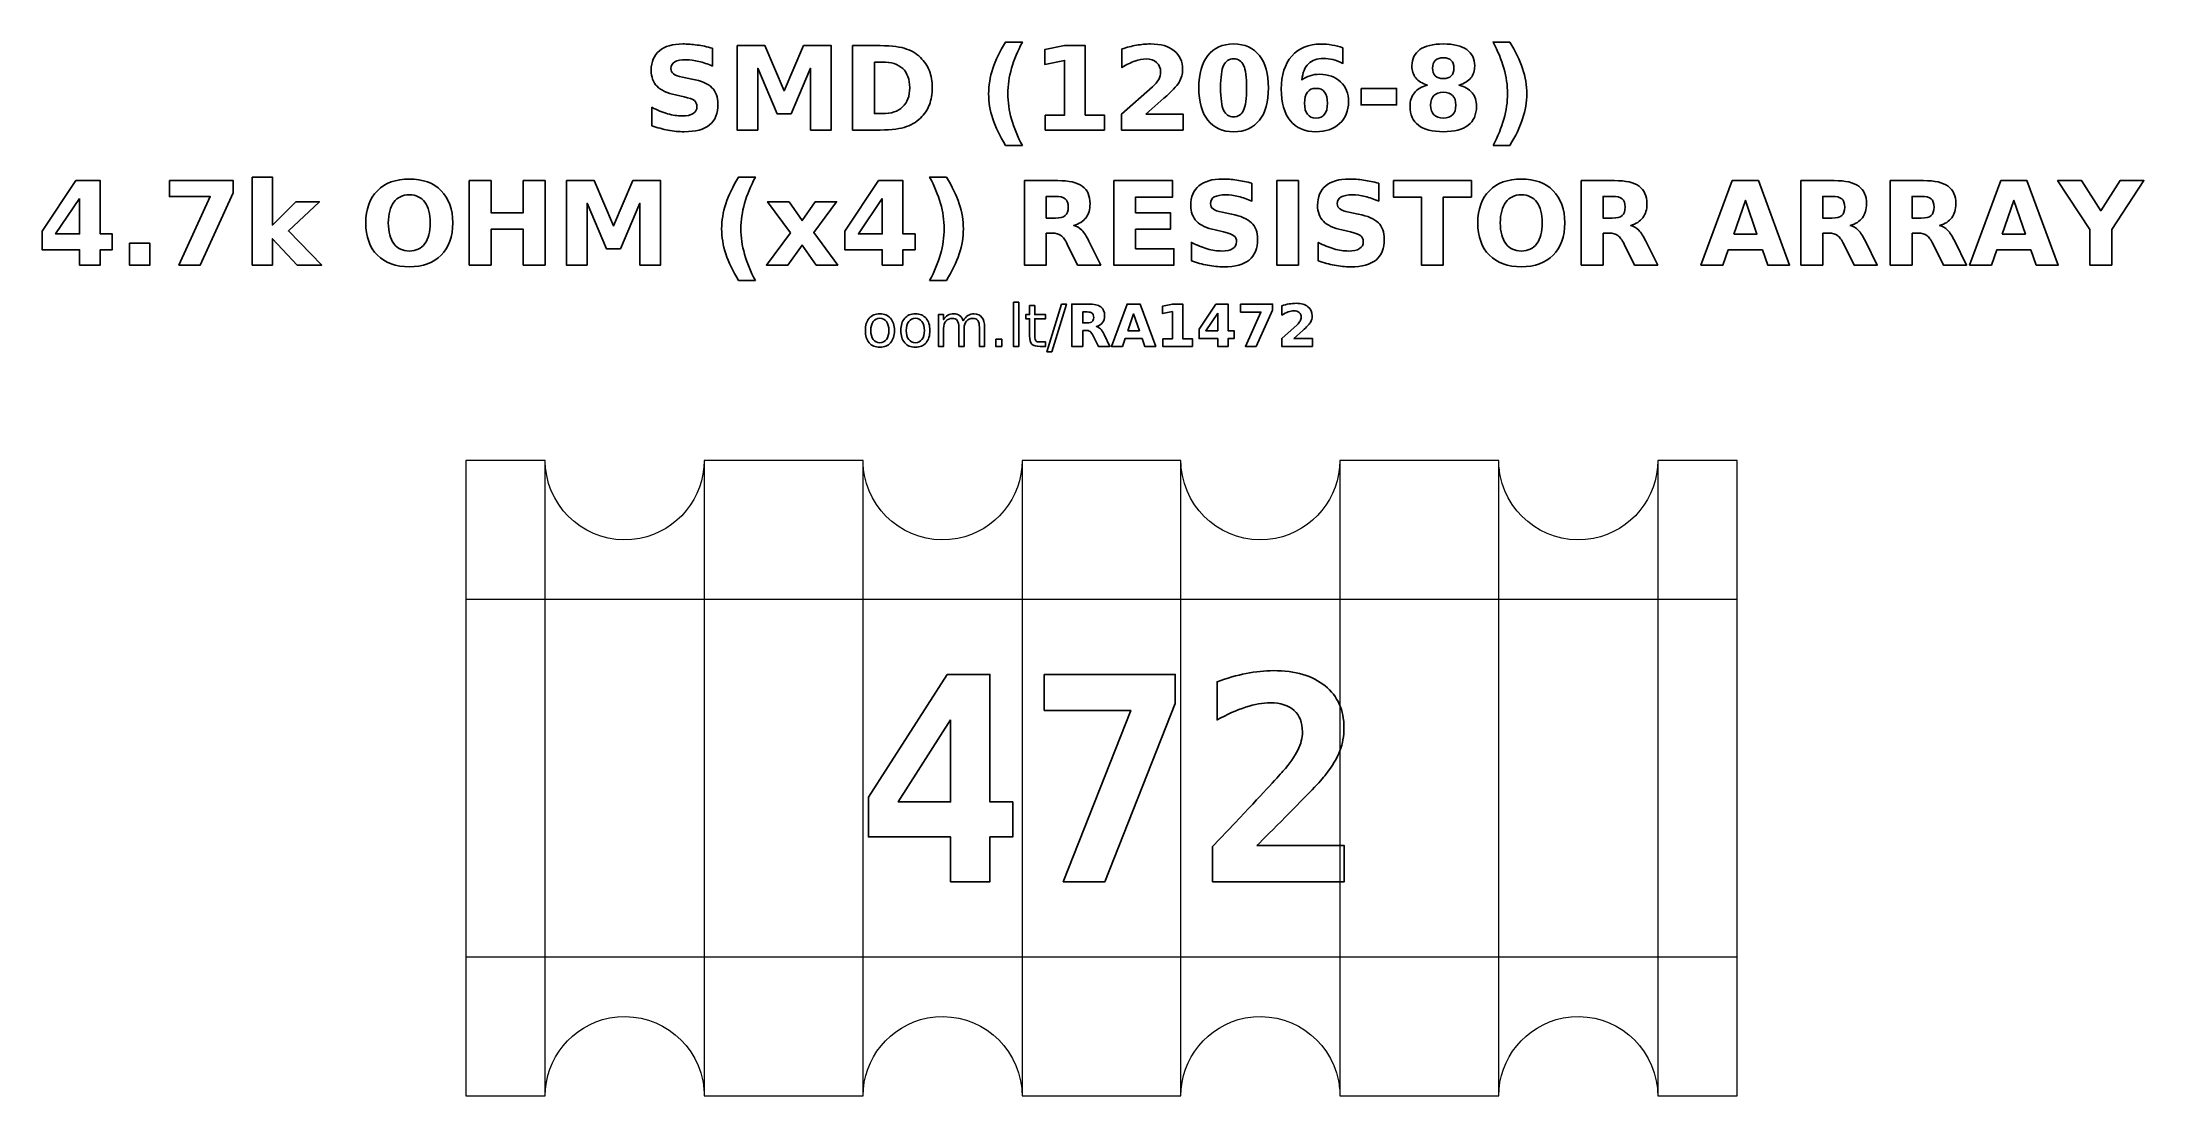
# Model space of a CAD drawing. Header units: centimetres. Extents: x -10.767 to -10.238, y -14.93 to -14.665.
import ezdxf

# ---------------------------------------------------------------- set-up
doc = ezdxf.new("R2010")
doc.units = ezdxf.units.CM
doc.header["$MEASUREMENT"] = 0
doc.layers.add('Layer 1', color=7, linetype='Continuous')

msp = doc.modelspace()

# ---------------------------------------------------------------- linework, layer by layer
at = {"layer": 'Layer 1', "color": 250}
for points, knots in [([(-10.51991, -14.69071), (-10.51991, -14.69071), (-10.52414, -14.69071), (-10.52414, -14.69071), (-10.52414, -14.69071), (-10.5256, -14.68836), (-10.52667, -14.68613), (-10.52737, -14.68401), (-10.52737, -14.68401), (-10.52806, -14.6819), (-10.52841, -14.6798), (-10.52841, -14.67772), (-10.52841, -14.67772), (-10.52841, -14.67563), (-10.52806, -14.67353), (-10.52736, -14.67139), (-10.52736, -14.67139), (-10.52666, -14.66926), (-10.52559, -14.66703), (-10.52414, -14.66469), (-10.52414, -14.66469), (-10.52414, -14.66469), (-10.51991, -14.66469), (-10.51991, -14.66469), (-10.51991, -14.66469), (-10.52112, -14.66695), (-10.52204, -14.66915), (-10.52264, -14.67131), (-10.52264, -14.67131), (-10.52325, -14.67346), (-10.52356, -14.67558), (-10.52356, -14.67769), (-10.52356, -14.67769), (-10.52356, -14.67979), (-10.52326, -14.68192), (-10.52265, -14.68408), (-10.52265, -14.68408), (-10.52205, -14.68624), (-10.52113, -14.68845), (-10.51991, -14.69071)], [0, 0, 0, 0, 0.1, 0.1, 0.1, 0.1, 0.2, 0.2, 0.2, 0.2, 0.3, 0.3, 0.3, 0.3, 0.4, 0.4, 0.4, 0.4, 0.5, 0.5, 0.5, 0.5, 0.6, 0.6, 0.6, 0.6, 0.7, 0.7, 0.7, 0.7, 0.8, 0.8, 0.8, 0.8, 0.9, 0.9, 0.9, 0.9, 1, 1, 1, 1]), ([(-10.40146, -14.69071), (-10.40025, -14.68845), (-10.39933, -14.68624), (-10.39872, -14.68408), (-10.39872, -14.68408), (-10.39811, -14.68192), (-10.39781, -14.67979), (-10.39781, -14.67769), (-10.39781, -14.67769), (-10.39781, -14.67558), (-10.39811, -14.67346), (-10.39872, -14.67131), (-10.39872, -14.67131), (-10.39933, -14.66915), (-10.40025, -14.66695), (-10.40146, -14.66469), (-10.40146, -14.66469), (-10.40146, -14.66469), (-10.39723, -14.66469), (-10.39723, -14.66469), (-10.39723, -14.66469), (-10.39578, -14.66703), (-10.39471, -14.66926), (-10.39401, -14.67139), (-10.39401, -14.67139), (-10.39331, -14.67353), (-10.39296, -14.67563), (-10.39296, -14.67772), (-10.39296, -14.67772), (-10.39296, -14.6798), (-10.39331, -14.6819), (-10.394, -14.68401), (-10.394, -14.68401), (-10.3947, -14.68613), (-10.39577, -14.68836), (-10.39723, -14.69071), (-10.39723, -14.69071), (-10.39723, -14.69071), (-10.40146, -14.69071), (-10.40146, -14.69071)], [0, 0, 0, 0, 0.1, 0.1, 0.1, 0.1, 0.2, 0.2, 0.2, 0.2, 0.3, 0.3, 0.3, 0.3, 0.4, 0.4, 0.4, 0.4, 0.5, 0.5, 0.5, 0.5, 0.6, 0.6, 0.6, 0.6, 0.7, 0.7, 0.7, 0.7, 0.8, 0.8, 0.8, 0.8, 0.9, 0.9, 0.9, 0.9, 1, 1, 1, 1]), ([(-10.59794, -14.66624), (-10.59794, -14.66624), (-10.59794, -14.67074), (-10.59794, -14.67074), (-10.59794, -14.67074), (-10.59911, -14.67022), (-10.60025, -14.66983), (-10.60136, -14.66956), (-10.60136, -14.66956), (-10.60248, -14.66929), (-10.60353, -14.66916), (-10.60452, -14.66916), (-10.60452, -14.66916), (-10.60583, -14.66916), (-10.6068, -14.66934), (-10.60743, -14.6697), (-10.60743, -14.6697), (-10.60805, -14.67006), (-10.60837, -14.67062), (-10.60837, -14.67138), (-10.60837, -14.67138), (-10.60837, -14.67195), (-10.60816, -14.6724), (-10.60773, -14.67272), (-10.60773, -14.67272), (-10.60731, -14.67303), (-10.60654, -14.67331), (-10.60543, -14.67354), (-10.60543, -14.67354), (-10.60543, -14.67354), (-10.60309, -14.67401), (-10.60309, -14.67401), (-10.60309, -14.67401), (-10.60072, -14.67448), (-10.59904, -14.67521), (-10.59804, -14.67618), (-10.59804, -14.67618), (-10.59704, -14.67715), (-10.59654, -14.67853), (-10.59654, -14.68031), (-10.59654, -14.68031), (-10.59654, -14.68266), (-10.59724, -14.68441), (-10.59863, -14.68556), (-10.59863, -14.68556), (-10.60002, -14.6867), (-10.60215, -14.68727), (-10.60501, -14.68727), (-10.60501, -14.68727), (-10.60637, -14.68727), (-10.60772, -14.68715), (-10.60908, -14.68689), (-10.60908, -14.68689), (-10.61044, -14.68663), (-10.6118, -14.68625), (-10.61316, -14.68575), (-10.61316, -14.68575), (-10.61316, -14.68575), (-10.61316, -14.68112), (-10.61316, -14.68112), (-10.61316, -14.68112), (-10.6118, -14.68184), (-10.61048, -14.68238), (-10.60921, -14.68275), (-10.60921, -14.68275), (-10.60794, -14.68311), (-10.60672, -14.6833), (-10.60554, -14.6833), (-10.60554, -14.6833), (-10.60435, -14.6833), (-10.60342, -14.6831), (-10.60279, -14.6827), (-10.60279, -14.6827), (-10.60215, -14.6823), (-10.60183, -14.68173), (-10.60183, -14.68098), (-10.60183, -14.68098), (-10.60183, -14.68032), (-10.60205, -14.67981), (-10.60248, -14.67945), (-10.60248, -14.67945), (-10.60291, -14.67909), (-10.60378, -14.67876), (-10.60507, -14.67848), (-10.60507, -14.67848), (-10.60507, -14.67848), (-10.6072, -14.678), (-10.6072, -14.678), (-10.6072, -14.678), (-10.60933, -14.67755), (-10.61088, -14.67682), (-10.61187, -14.67582), (-10.61187, -14.67582), (-10.61285, -14.67483), (-10.61334, -14.67348), (-10.61334, -14.67179), (-10.61334, -14.67179), (-10.61334, -14.66967), (-10.61266, -14.66803), (-10.61129, -14.66689), (-10.61129, -14.66689), (-10.60992, -14.66575), (-10.60795, -14.66518), (-10.60538, -14.66518), (-10.60538, -14.66518), (-10.60421, -14.66518), (-10.60301, -14.66527), (-10.60177, -14.66544), (-10.60177, -14.66544), (-10.60054, -14.66562), (-10.59926, -14.66588), (-10.59794, -14.66624)], [0, 0, 0, 0, 0.035714, 0.035714, 0.035714, 0.035714, 0.071429, 0.071429, 0.071429, 0.071429, 0.107143, 0.107143, 0.107143, 0.107143, 0.142857, 0.142857, 0.142857, 0.142857, 0.178571, 0.178571, 0.178571, 0.178571, 0.214286, 0.214286, 0.214286, 0.214286, 0.25, 0.25, 0.25, 0.25, 0.285714, 0.285714, 0.285714, 0.285714, 0.321429, 0.321429, 0.321429, 0.321429, 0.357143, 0.357143, 0.357143, 0.357143, 0.392857, 0.392857, 0.392857, 0.392857, 0.428571, 0.428571, 0.428571, 0.428571, 0.464286, 0.464286, 0.464286, 0.464286, 0.5, 0.5, 0.5, 0.5, 0.535714, 0.535714, 0.535714, 0.535714, 0.571429, 0.571429, 0.571429, 0.571429, 0.607143, 0.607143, 0.607143, 0.607143, 0.642857, 0.642857, 0.642857, 0.642857, 0.678571, 0.678571, 0.678571, 0.678571, 0.714286, 0.714286, 0.714286, 0.714286, 0.75, 0.75, 0.75, 0.75, 0.785714, 0.785714, 0.785714, 0.785714, 0.821429, 0.821429, 0.821429, 0.821429, 0.857143, 0.857143, 0.857143, 0.857143, 0.892857, 0.892857, 0.892857, 0.892857, 0.928571, 0.928571, 0.928571, 0.928571, 0.964286, 0.964286, 0.964286, 0.964286, 1, 1, 1, 1]), ([(-10.59172, -14.66557), (-10.59172, -14.66557), (-10.58473, -14.66557), (-10.58473, -14.66557), (-10.58473, -14.66557), (-10.58473, -14.66557), (-10.57988, -14.67696), (-10.57988, -14.67696), (-10.57988, -14.67696), (-10.57988, -14.67696), (-10.575, -14.66557), (-10.575, -14.66557), (-10.575, -14.66557), (-10.575, -14.66557), (-10.56803, -14.66557), (-10.56803, -14.66557), (-10.56803, -14.66557), (-10.56803, -14.66557), (-10.56803, -14.68686), (-10.56803, -14.68686), (-10.56803, -14.68686), (-10.56803, -14.68686), (-10.57322, -14.68686), (-10.57322, -14.68686), (-10.57322, -14.68686), (-10.57322, -14.68686), (-10.57322, -14.67129), (-10.57322, -14.67129), (-10.57322, -14.67129), (-10.57322, -14.67129), (-10.57813, -14.68277), (-10.57813, -14.68277), (-10.57813, -14.68277), (-10.57813, -14.68277), (-10.58161, -14.68277), (-10.58161, -14.68277), (-10.58161, -14.68277), (-10.58161, -14.68277), (-10.58651, -14.67129), (-10.58651, -14.67129), (-10.58651, -14.67129), (-10.58651, -14.67129), (-10.58651, -14.68686), (-10.58651, -14.68686), (-10.58651, -14.68686), (-10.58651, -14.68686), (-10.59172, -14.68686), (-10.59172, -14.68686), (-10.59172, -14.68686), (-10.59172, -14.68686), (-10.59172, -14.66557), (-10.59172, -14.66557)], [0, 0, 0, 0, 0.076923, 0.076923, 0.076923, 0.076923, 0.153846, 0.153846, 0.153846, 0.153846, 0.230769, 0.230769, 0.230769, 0.230769, 0.307692, 0.307692, 0.307692, 0.307692, 0.384615, 0.384615, 0.384615, 0.384615, 0.461538, 0.461538, 0.461538, 0.461538, 0.538462, 0.538462, 0.538462, 0.538462, 0.615385, 0.615385, 0.615385, 0.615385, 0.692308, 0.692308, 0.692308, 0.692308, 0.769231, 0.769231, 0.769231, 0.769231, 0.846154, 0.846154, 0.846154, 0.846154, 0.923077, 0.923077, 0.923077, 0.923077, 1, 1, 1, 1]), ([(-10.56265, -14.66557), (-10.56265, -14.66557), (-10.55685, -14.66557), (-10.55685, -14.66557), (-10.55685, -14.66557), (-10.55362, -14.66557), (-10.55122, -14.66579), (-10.54963, -14.66626), (-10.54963, -14.66626), (-10.54805, -14.66672), (-10.54669, -14.6675), (-10.54556, -14.6686), (-10.54556, -14.6686), (-10.54456, -14.66956), (-10.54382, -14.67067), (-10.54333, -14.67193), (-10.54333, -14.67193), (-10.54285, -14.67318), (-10.54261, -14.6746), (-10.54261, -14.67619), (-10.54261, -14.67619), (-10.54261, -14.6778), (-10.54285, -14.67923), (-10.54333, -14.68049), (-10.54333, -14.68049), (-10.54382, -14.68175), (-10.54456, -14.68286), (-10.54556, -14.68382), (-10.54556, -14.68382), (-10.5467, -14.68493), (-10.54807, -14.68571), (-10.54967, -14.68617), (-10.54967, -14.68617), (-10.55127, -14.68663), (-10.55366, -14.68686), (-10.55685, -14.68686), (-10.55685, -14.68686), (-10.55685, -14.68686), (-10.56265, -14.68686), (-10.56265, -14.68686), (-10.56265, -14.68686), (-10.56265, -14.68686), (-10.56265, -14.66557), (-10.56265, -14.66557)], [0, 0, 0, 0, 0.090909, 0.090909, 0.090909, 0.090909, 0.181818, 0.181818, 0.181818, 0.181818, 0.272727, 0.272727, 0.272727, 0.272727, 0.363636, 0.363636, 0.363636, 0.363636, 0.454545, 0.454545, 0.454545, 0.454545, 0.545455, 0.545455, 0.545455, 0.545455, 0.636364, 0.636364, 0.636364, 0.636364, 0.727273, 0.727273, 0.727273, 0.727273, 0.818182, 0.818182, 0.818182, 0.818182, 0.909091, 0.909091, 0.909091, 0.909091, 1, 1, 1, 1]), ([(-10.55716, -14.66972), (-10.55716, -14.66972), (-10.55716, -14.68271), (-10.55716, -14.68271), (-10.55716, -14.68271), (-10.55716, -14.68271), (-10.55519, -14.68271), (-10.55519, -14.68271), (-10.55519, -14.68271), (-10.55294, -14.68271), (-10.55123, -14.68215), (-10.55005, -14.68104), (-10.55005, -14.68104), (-10.54887, -14.67993), (-10.54827, -14.67831), (-10.54827, -14.67619), (-10.54827, -14.67619), (-10.54827, -14.67408), (-10.54886, -14.67247), (-10.55004, -14.67137), (-10.55004, -14.67137), (-10.55122, -14.67027), (-10.55294, -14.66972), (-10.55519, -14.66972), (-10.55519, -14.66972), (-10.55519, -14.66972), (-10.55716, -14.66972), (-10.55716, -14.66972)], [0, 0, 0, 0, 0.142857, 0.142857, 0.142857, 0.142857, 0.285714, 0.285714, 0.285714, 0.285714, 0.428571, 0.428571, 0.428571, 0.428571, 0.571429, 0.571429, 0.571429, 0.571429, 0.714286, 0.714286, 0.714286, 0.714286, 0.857143, 0.857143, 0.857143, 0.857143, 1, 1, 1, 1]), ([(-10.51415, -14.68307), (-10.51415, -14.68307), (-10.5093, -14.68307), (-10.5093, -14.68307), (-10.5093, -14.68307), (-10.5093, -14.68307), (-10.5093, -14.6693), (-10.5093, -14.6693), (-10.5093, -14.6693), (-10.5093, -14.6693), (-10.51427, -14.67033), (-10.51427, -14.67033), (-10.51427, -14.67033), (-10.51427, -14.67033), (-10.51427, -14.66659), (-10.51427, -14.66659), (-10.51427, -14.66659), (-10.51427, -14.66659), (-10.50933, -14.66557), (-10.50933, -14.66557), (-10.50933, -14.66557), (-10.50933, -14.66557), (-10.50411, -14.66557), (-10.50411, -14.66557), (-10.50411, -14.66557), (-10.50411, -14.66557), (-10.50411, -14.68307), (-10.50411, -14.68307), (-10.50411, -14.68307), (-10.50411, -14.68307), (-10.49926, -14.68307), (-10.49926, -14.68307), (-10.49926, -14.68307), (-10.49926, -14.68307), (-10.49926, -14.68686), (-10.49926, -14.68686), (-10.49926, -14.68686), (-10.49926, -14.68686), (-10.51415, -14.68686), (-10.51415, -14.68686), (-10.51415, -14.68686), (-10.51415, -14.68686), (-10.51415, -14.68307), (-10.51415, -14.68307)], [0, 0, 0, 0, 0.090909, 0.090909, 0.090909, 0.090909, 0.181818, 0.181818, 0.181818, 0.181818, 0.272727, 0.272727, 0.272727, 0.272727, 0.363636, 0.363636, 0.363636, 0.363636, 0.454545, 0.454545, 0.454545, 0.454545, 0.545455, 0.545455, 0.545455, 0.545455, 0.636364, 0.636364, 0.636364, 0.636364, 0.727273, 0.727273, 0.727273, 0.727273, 0.818182, 0.818182, 0.818182, 0.818182, 0.909091, 0.909091, 0.909091, 0.909091, 1, 1, 1, 1]), ([(-10.48882, -14.68282), (-10.48882, -14.68282), (-10.47945, -14.68282), (-10.47945, -14.68282), (-10.47945, -14.68282), (-10.47945, -14.68282), (-10.47945, -14.68686), (-10.47945, -14.68686), (-10.47945, -14.68686), (-10.47945, -14.68686), (-10.49493, -14.68686), (-10.49493, -14.68686), (-10.49493, -14.68686), (-10.49493, -14.68686), (-10.49493, -14.68282), (-10.49493, -14.68282), (-10.49493, -14.68282), (-10.49493, -14.68282), (-10.48715, -14.67596), (-10.48715, -14.67596), (-10.48715, -14.67596), (-10.48646, -14.67534), (-10.48595, -14.67472), (-10.48561, -14.67412), (-10.48561, -14.67412), (-10.48528, -14.67353), (-10.48511, -14.6729), (-10.48511, -14.67225), (-10.48511, -14.67225), (-10.48511, -14.67126), (-10.48545, -14.67045), (-10.48612, -14.66985), (-10.48612, -14.66985), (-10.48679, -14.66924), (-10.48768, -14.66893), (-10.48879, -14.66893), (-10.48879, -14.66893), (-10.48965, -14.66893), (-10.49058, -14.66912), (-10.4916, -14.66948), (-10.4916, -14.66948), (-10.49262, -14.66985), (-10.49371, -14.6704), (-10.49487, -14.67112), (-10.49487, -14.67112), (-10.49487, -14.67112), (-10.49487, -14.66644), (-10.49487, -14.66644), (-10.49487, -14.66644), (-10.49363, -14.66603), (-10.49241, -14.66572), (-10.4912, -14.6655), (-10.4912, -14.6655), (-10.49, -14.66529), (-10.48881, -14.66518), (-10.48765, -14.66518), (-10.48765, -14.66518), (-10.4851, -14.66518), (-10.48312, -14.66574), (-10.48171, -14.66687), (-10.48171, -14.66687), (-10.4803, -14.66799), (-10.47959, -14.66955), (-10.47959, -14.67156), (-10.47959, -14.67156), (-10.47959, -14.67272), (-10.47989, -14.6738), (-10.48049, -14.6748), (-10.48049, -14.6748), (-10.48109, -14.6758), (-10.48235, -14.67715), (-10.48427, -14.67883), (-10.48427, -14.67883), (-10.48427, -14.67883), (-10.48882, -14.68282), (-10.48882, -14.68282)], [0, 0, 0, 0, 0.052632, 0.052632, 0.052632, 0.052632, 0.105263, 0.105263, 0.105263, 0.105263, 0.157895, 0.157895, 0.157895, 0.157895, 0.210526, 0.210526, 0.210526, 0.210526, 0.263158, 0.263158, 0.263158, 0.263158, 0.315789, 0.315789, 0.315789, 0.315789, 0.368421, 0.368421, 0.368421, 0.368421, 0.421053, 0.421053, 0.421053, 0.421053, 0.473684, 0.473684, 0.473684, 0.473684, 0.526316, 0.526316, 0.526316, 0.526316, 0.578947, 0.578947, 0.578947, 0.578947, 0.631579, 0.631579, 0.631579, 0.631579, 0.684211, 0.684211, 0.684211, 0.684211, 0.736842, 0.736842, 0.736842, 0.736842, 0.789474, 0.789474, 0.789474, 0.789474, 0.842105, 0.842105, 0.842105, 0.842105, 0.894737, 0.894737, 0.894737, 0.894737, 0.947368, 0.947368, 0.947368, 0.947368, 1, 1, 1, 1]), ([(-10.45798, -14.67623), (-10.45798, -14.67976), (-10.45874, -14.68248), (-10.46027, -14.6844), (-10.46027, -14.6844), (-10.46178, -14.68631), (-10.46395, -14.68727), (-10.46674, -14.68727), (-10.46674, -14.68727), (-10.46954, -14.68727), (-10.47171, -14.68631), (-10.47323, -14.6844), (-10.47323, -14.6844), (-10.47475, -14.68248), (-10.47551, -14.67976), (-10.47551, -14.67623), (-10.47551, -14.67623), (-10.47551, -14.6727), (-10.47475, -14.66997), (-10.47323, -14.66805), (-10.47323, -14.66805), (-10.47171, -14.66614), (-10.46954, -14.66518), (-10.46674, -14.66518), (-10.46674, -14.66518), (-10.46395, -14.66518), (-10.46178, -14.66614), (-10.46027, -14.66805), (-10.46027, -14.66805), (-10.45874, -14.66997), (-10.45798, -14.6727), (-10.45798, -14.67623)], [0, 0, 0, 0, 0.125, 0.125, 0.125, 0.125, 0.25, 0.25, 0.25, 0.25, 0.375, 0.375, 0.375, 0.375, 0.5, 0.5, 0.5, 0.5, 0.625, 0.625, 0.625, 0.625, 0.75, 0.75, 0.75, 0.75, 0.875, 0.875, 0.875, 0.875, 1, 1, 1, 1]), ([(-10.46347, -14.67619), (-10.46347, -14.67353), (-10.46372, -14.67166), (-10.46422, -14.67057), (-10.46422, -14.67057), (-10.46472, -14.66948), (-10.46556, -14.66893), (-10.46674, -14.66893), (-10.46674, -14.66893), (-10.46792, -14.66893), (-10.46876, -14.66948), (-10.46927, -14.67057), (-10.46927, -14.67057), (-10.46977, -14.67166), (-10.47002, -14.67353), (-10.47002, -14.67619), (-10.47002, -14.67619), (-10.47002, -14.67888), (-10.46977, -14.68078), (-10.46927, -14.68188), (-10.46927, -14.68188), (-10.46876, -14.68298), (-10.46792, -14.68353), (-10.46674, -14.68353), (-10.46674, -14.68353), (-10.46557, -14.68353), (-10.46473, -14.68298), (-10.46423, -14.68188), (-10.46423, -14.68188), (-10.46373, -14.68078), (-10.46347, -14.67888), (-10.46347, -14.67619)], [0, 0, 0, 0, 0.125, 0.125, 0.125, 0.125, 0.25, 0.25, 0.25, 0.25, 0.375, 0.375, 0.375, 0.375, 0.5, 0.5, 0.5, 0.5, 0.625, 0.625, 0.625, 0.625, 0.75, 0.75, 0.75, 0.75, 0.875, 0.875, 0.875, 0.875, 1, 1, 1, 1]), ([(-10.43922, -14.66612), (-10.43922, -14.66612), (-10.43922, -14.67006), (-10.43922, -14.67006), (-10.43922, -14.67006), (-10.44013, -14.66963), (-10.44098, -14.66931), (-10.44178, -14.66911), (-10.44178, -14.66911), (-10.44257, -14.66891), (-10.44336, -14.6688), (-10.44412, -14.6688), (-10.44412, -14.6688), (-10.44575, -14.6688), (-10.44702, -14.66926), (-10.44794, -14.67017), (-10.44794, -14.67017), (-10.44885, -14.67107), (-10.44938, -14.67242), (-10.44954, -14.67421), (-10.44954, -14.67421), (-10.44891, -14.67374), (-10.44823, -14.67339), (-10.4475, -14.67316), (-10.4475, -14.67316), (-10.44677, -14.67293), (-10.44597, -14.67281), (-10.4451, -14.67281), (-10.4451, -14.67281), (-10.44292, -14.67281), (-10.44117, -14.67345), (-10.43983, -14.67472), (-10.43983, -14.67472), (-10.43849, -14.67599), (-10.43783, -14.67766), (-10.43783, -14.67973), (-10.43783, -14.67973), (-10.43783, -14.68201), (-10.43857, -14.68384), (-10.44007, -14.68521), (-10.44007, -14.68521), (-10.44156, -14.68659), (-10.44356, -14.68727), (-10.44607, -14.68727), (-10.44607, -14.68727), (-10.44883, -14.68727), (-10.45098, -14.68634), (-10.4525, -14.68447), (-10.4525, -14.68447), (-10.45401, -14.68261), (-10.45477, -14.67995), (-10.45477, -14.67652), (-10.45477, -14.67652), (-10.45477, -14.673), (-10.45388, -14.67024), (-10.45211, -14.66823), (-10.45211, -14.66823), (-10.45033, -14.66622), (-10.4479, -14.66521), (-10.44481, -14.66521), (-10.44481, -14.66521), (-10.44383, -14.66521), (-10.44289, -14.66529), (-10.44196, -14.66544), (-10.44196, -14.66544), (-10.44104, -14.66559), (-10.44013, -14.66582), (-10.43922, -14.66612)], [0, 0, 0, 0, 0.058824, 0.058824, 0.058824, 0.058824, 0.117647, 0.117647, 0.117647, 0.117647, 0.176471, 0.176471, 0.176471, 0.176471, 0.235294, 0.235294, 0.235294, 0.235294, 0.294118, 0.294118, 0.294118, 0.294118, 0.352941, 0.352941, 0.352941, 0.352941, 0.411765, 0.411765, 0.411765, 0.411765, 0.470588, 0.470588, 0.470588, 0.470588, 0.529412, 0.529412, 0.529412, 0.529412, 0.588235, 0.588235, 0.588235, 0.588235, 0.647059, 0.647059, 0.647059, 0.647059, 0.705882, 0.705882, 0.705882, 0.705882, 0.764706, 0.764706, 0.764706, 0.764706, 0.823529, 0.823529, 0.823529, 0.823529, 0.882353, 0.882353, 0.882353, 0.882353, 0.941176, 0.941176, 0.941176, 0.941176, 1, 1, 1, 1]), ([(-10.41797, -14.67552), (-10.41926, -14.67513), (-10.42024, -14.67453), (-10.42089, -14.67373), (-10.42089, -14.67373), (-10.42155, -14.67292), (-10.42188, -14.67191), (-10.42188, -14.6707), (-10.42188, -14.6707), (-10.42188, -14.66891), (-10.4212, -14.66753), (-10.41987, -14.66659), (-10.41987, -14.66659), (-10.41853, -14.66565), (-10.41655, -14.66518), (-10.41396, -14.66518), (-10.41396, -14.66518), (-10.41138, -14.66518), (-10.40942, -14.66565), (-10.40808, -14.66659), (-10.40808, -14.66659), (-10.40675, -14.66752), (-10.40607, -14.6689), (-10.40607, -14.6707), (-10.40607, -14.6707), (-10.40607, -14.67191), (-10.4064, -14.67292), (-10.40706, -14.67373), (-10.40706, -14.67373), (-10.40772, -14.67453), (-10.4087, -14.67513), (-10.40999, -14.67552), (-10.40999, -14.67552), (-10.40855, -14.67592), (-10.40746, -14.67657), (-10.40672, -14.67747), (-10.40672, -14.67747), (-10.40599, -14.67836), (-10.40562, -14.6795), (-10.40562, -14.68087), (-10.40562, -14.68087), (-10.40562, -14.68298), (-10.40632, -14.68458), (-10.40772, -14.68565), (-10.40772, -14.68565), (-10.40912, -14.68673), (-10.4112, -14.68727), (-10.41396, -14.68727), (-10.41396, -14.68727), (-10.41673, -14.68727), (-10.41882, -14.68673), (-10.42023, -14.68565), (-10.42023, -14.68565), (-10.42164, -14.68458), (-10.42235, -14.68298), (-10.42235, -14.68087), (-10.42235, -14.68087), (-10.42235, -14.6795), (-10.42198, -14.67836), (-10.42124, -14.67747), (-10.42124, -14.67747), (-10.42051, -14.67657), (-10.41942, -14.67592), (-10.41797, -14.67552)], [0, 0, 0, 0, 0.0625, 0.0625, 0.0625, 0.0625, 0.125, 0.125, 0.125, 0.125, 0.1875, 0.1875, 0.1875, 0.1875, 0.25, 0.25, 0.25, 0.25, 0.3125, 0.3125, 0.3125, 0.3125, 0.375, 0.375, 0.375, 0.375, 0.4375, 0.4375, 0.4375, 0.4375, 0.5, 0.5, 0.5, 0.5, 0.5625, 0.5625, 0.5625, 0.5625, 0.625, 0.625, 0.625, 0.625, 0.6875, 0.6875, 0.6875, 0.6875, 0.75, 0.75, 0.75, 0.75, 0.8125, 0.8125, 0.8125, 0.8125, 0.875, 0.875, 0.875, 0.875, 0.9375, 0.9375, 0.9375, 0.9375, 1, 1, 1, 1]), ([(-10.41669, -14.67126), (-10.41669, -14.6721), (-10.41645, -14.67276), (-10.41598, -14.67321), (-10.41598, -14.67321), (-10.41551, -14.67367), (-10.41484, -14.6739), (-10.41396, -14.6739), (-10.41396, -14.6739), (-10.4131, -14.6739), (-10.41244, -14.67367), (-10.41198, -14.67321), (-10.41198, -14.67321), (-10.41151, -14.67276), (-10.41128, -14.6721), (-10.41128, -14.67126), (-10.41128, -14.67126), (-10.41128, -14.67041), (-10.41151, -14.66976), (-10.41198, -14.66931), (-10.41198, -14.66931), (-10.41244, -14.66886), (-10.4131, -14.66863), (-10.41396, -14.66863), (-10.41396, -14.66863), (-10.41484, -14.66863), (-10.41551, -14.66886), (-10.41598, -14.66932), (-10.41598, -14.66932), (-10.41645, -14.66977), (-10.41669, -14.67042), (-10.41669, -14.67126)], [0, 0, 0, 0, 0.125, 0.125, 0.125, 0.125, 0.25, 0.25, 0.25, 0.25, 0.375, 0.375, 0.375, 0.375, 0.5, 0.5, 0.5, 0.5, 0.625, 0.625, 0.625, 0.625, 0.75, 0.75, 0.75, 0.75, 0.875, 0.875, 0.875, 0.875, 1, 1, 1, 1]), ([(-10.44601, -14.67635), (-10.44697, -14.67635), (-10.4477, -14.67666), (-10.44817, -14.67728), (-10.44817, -14.67728), (-10.44865, -14.67791), (-10.44889, -14.67884), (-10.44889, -14.68008), (-10.44889, -14.68008), (-10.44889, -14.68133), (-10.44865, -14.68226), (-10.44817, -14.68289), (-10.44817, -14.68289), (-10.4477, -14.68351), (-10.44697, -14.68382), (-10.44601, -14.68382), (-10.44601, -14.68382), (-10.44504, -14.68382), (-10.44432, -14.68351), (-10.44384, -14.68289), (-10.44384, -14.68289), (-10.44336, -14.68226), (-10.44312, -14.68133), (-10.44312, -14.68008), (-10.44312, -14.68008), (-10.44312, -14.67884), (-10.44336, -14.67791), (-10.44384, -14.67728), (-10.44384, -14.67728), (-10.44432, -14.67666), (-10.44504, -14.67635), (-10.44601, -14.67635)], [0, 0, 0, 0, 0.125, 0.125, 0.125, 0.125, 0.25, 0.25, 0.25, 0.25, 0.375, 0.375, 0.375, 0.375, 0.5, 0.5, 0.5, 0.5, 0.625, 0.625, 0.625, 0.625, 0.75, 0.75, 0.75, 0.75, 0.875, 0.875, 0.875, 0.875, 1, 1, 1, 1]), ([(-10.43467, -14.67638), (-10.43467, -14.67638), (-10.42571, -14.67638), (-10.42571, -14.67638), (-10.42571, -14.67638), (-10.42571, -14.67638), (-10.42571, -14.68053), (-10.42571, -14.68053), (-10.42571, -14.68053), (-10.42571, -14.68053), (-10.43467, -14.68053), (-10.43467, -14.68053), (-10.43467, -14.68053), (-10.43467, -14.68053), (-10.43467, -14.67638), (-10.43467, -14.67638)], [0, 0, 0, 0, 0.25, 0.25, 0.25, 0.25, 0.5, 0.5, 0.5, 0.5, 0.75, 0.75, 0.75, 0.75, 1, 1, 1, 1]), ([(-10.41396, -14.67733), (-10.41499, -14.67733), (-10.41578, -14.67762), (-10.41633, -14.67817), (-10.41633, -14.67817), (-10.41688, -14.67873), (-10.41716, -14.67954), (-10.41716, -14.68058), (-10.41716, -14.68058), (-10.41716, -14.68163), (-10.41688, -14.68243), (-10.41633, -14.68299), (-10.41633, -14.68299), (-10.41578, -14.68354), (-10.41499, -14.68382), (-10.41396, -14.68382), (-10.41396, -14.68382), (-10.41294, -14.68382), (-10.41216, -14.68354), (-10.41162, -14.68299), (-10.41162, -14.68299), (-10.41108, -14.68243), (-10.41081, -14.68163), (-10.41081, -14.68058), (-10.41081, -14.68058), (-10.41081, -14.67953), (-10.41108, -14.67873), (-10.41162, -14.67817), (-10.41162, -14.67817), (-10.41216, -14.67761), (-10.41294, -14.67733), (-10.41396, -14.67733)], [0, 0, 0, 0, 0.125, 0.125, 0.125, 0.125, 0.25, 0.25, 0.25, 0.25, 0.375, 0.375, 0.375, 0.375, 0.5, 0.5, 0.5, 0.5, 0.625, 0.625, 0.625, 0.625, 0.75, 0.75, 0.75, 0.75, 0.875, 0.875, 0.875, 0.875, 1, 1, 1, 1]), ([(-10.75813, -14.69957), (-10.75813, -14.69957), (-10.75202, -14.69957), (-10.75202, -14.69957), (-10.75202, -14.69957), (-10.75202, -14.69957), (-10.75202, -14.713), (-10.75202, -14.713), (-10.75202, -14.713), (-10.75202, -14.713), (-10.74898, -14.713), (-10.74898, -14.713), (-10.74898, -14.713), (-10.74898, -14.713), (-10.74898, -14.71698), (-10.74898, -14.71698), (-10.74898, -14.71698), (-10.74898, -14.71698), (-10.75202, -14.71698), (-10.75202, -14.71698), (-10.75202, -14.71698), (-10.75202, -14.71698), (-10.75202, -14.72086), (-10.75202, -14.72086), (-10.75202, -14.72086), (-10.75202, -14.72086), (-10.75721, -14.72086), (-10.75721, -14.72086), (-10.75721, -14.72086), (-10.75721, -14.72086), (-10.75721, -14.71698), (-10.75721, -14.71698), (-10.75721, -14.71698), (-10.75721, -14.71698), (-10.76666, -14.71698), (-10.76666, -14.71698), (-10.76666, -14.71698), (-10.76666, -14.71698), (-10.76666, -14.71227), (-10.76666, -14.71227), (-10.76666, -14.71227), (-10.76666, -14.71227), (-10.75813, -14.69957), (-10.75813, -14.69957)], [0, 0, 0, 0, 0.090909, 0.090909, 0.090909, 0.090909, 0.181818, 0.181818, 0.181818, 0.181818, 0.272727, 0.272727, 0.272727, 0.272727, 0.363636, 0.363636, 0.363636, 0.363636, 0.454545, 0.454545, 0.454545, 0.454545, 0.545455, 0.545455, 0.545455, 0.545455, 0.636364, 0.636364, 0.636364, 0.636364, 0.727273, 0.727273, 0.727273, 0.727273, 0.818182, 0.818182, 0.818182, 0.818182, 0.909091, 0.909091, 0.909091, 0.909091, 1, 1, 1, 1]), ([(-10.7346, -14.69957), (-10.7346, -14.69957), (-10.71855, -14.69957), (-10.71855, -14.69957), (-10.71855, -14.69957), (-10.71855, -14.69957), (-10.71855, -14.70266), (-10.71855, -14.70266), (-10.71855, -14.70266), (-10.71855, -14.70266), (-10.72685, -14.72086), (-10.72685, -14.72086), (-10.72685, -14.72086), (-10.72685, -14.72086), (-10.7322, -14.72086), (-10.7322, -14.72086), (-10.7322, -14.72086), (-10.7322, -14.72086), (-10.72434, -14.7036), (-10.72434, -14.7036), (-10.72434, -14.7036), (-10.72434, -14.7036), (-10.7346, -14.7036), (-10.7346, -14.7036), (-10.7346, -14.7036), (-10.7346, -14.7036), (-10.7346, -14.69957), (-10.7346, -14.69957)], [0, 0, 0, 0, 0.142857, 0.142857, 0.142857, 0.142857, 0.285714, 0.285714, 0.285714, 0.285714, 0.428571, 0.428571, 0.428571, 0.428571, 0.571429, 0.571429, 0.571429, 0.571429, 0.714286, 0.714286, 0.714286, 0.714286, 0.857143, 0.857143, 0.857143, 0.857143, 1, 1, 1, 1]), ([(-10.71377, -14.69867), (-10.71377, -14.69867), (-10.70866, -14.69867), (-10.70866, -14.69867), (-10.70866, -14.69867), (-10.70866, -14.69867), (-10.70866, -14.71075), (-10.70866, -14.71075), (-10.70866, -14.71075), (-10.70866, -14.71075), (-10.70278, -14.70489), (-10.70278, -14.70489), (-10.70278, -14.70489), (-10.70278, -14.70489), (-10.69685, -14.70489), (-10.69685, -14.70489), (-10.69685, -14.70489), (-10.69685, -14.70489), (-10.70465, -14.71222), (-10.70465, -14.71222), (-10.70465, -14.71222), (-10.70465, -14.71222), (-10.69624, -14.72086), (-10.69624, -14.72086), (-10.69624, -14.72086), (-10.69624, -14.72086), (-10.70243, -14.72086), (-10.70243, -14.72086), (-10.70243, -14.72086), (-10.70243, -14.72086), (-10.70866, -14.7142), (-10.70866, -14.7142), (-10.70866, -14.7142), (-10.70866, -14.7142), (-10.70866, -14.72086), (-10.70866, -14.72086), (-10.70866, -14.72086), (-10.70866, -14.72086), (-10.71377, -14.72086), (-10.71377, -14.72086), (-10.71377, -14.72086), (-10.71377, -14.72086), (-10.71377, -14.69867), (-10.71377, -14.69867)], [0, 0, 0, 0, 0.090909, 0.090909, 0.090909, 0.090909, 0.181818, 0.181818, 0.181818, 0.181818, 0.272727, 0.272727, 0.272727, 0.272727, 0.363636, 0.363636, 0.363636, 0.363636, 0.454545, 0.454545, 0.454545, 0.454545, 0.545455, 0.545455, 0.545455, 0.545455, 0.636364, 0.636364, 0.636364, 0.636364, 0.727273, 0.727273, 0.727273, 0.727273, 0.818182, 0.818182, 0.818182, 0.818182, 0.909091, 0.909091, 0.909091, 0.909091, 1, 1, 1, 1]), ([(-10.67422, -14.69918), (-10.6708, -14.69918), (-10.66812, -14.70016), (-10.66618, -14.70212), (-10.66618, -14.70212), (-10.66424, -14.70408), (-10.66327, -14.70678), (-10.66327, -14.71023), (-10.66327, -14.71023), (-10.66327, -14.71367), (-10.66424, -14.71638), (-10.66618, -14.71833), (-10.66618, -14.71833), (-10.66812, -14.7203), (-10.6708, -14.72127), (-10.67422, -14.72127), (-10.67422, -14.72127), (-10.67763, -14.72127), (-10.68031, -14.7203), (-10.68226, -14.71833), (-10.68226, -14.71833), (-10.6842, -14.71638), (-10.68517, -14.71367), (-10.68517, -14.71023), (-10.68517, -14.71023), (-10.68517, -14.70678), (-10.6842, -14.70408), (-10.68226, -14.70212), (-10.68226, -14.70212), (-10.68031, -14.70016), (-10.67763, -14.69918), (-10.67422, -14.69918)], [0, 0, 0, 0, 0.125, 0.125, 0.125, 0.125, 0.25, 0.25, 0.25, 0.25, 0.375, 0.375, 0.375, 0.375, 0.5, 0.5, 0.5, 0.5, 0.625, 0.625, 0.625, 0.625, 0.75, 0.75, 0.75, 0.75, 0.875, 0.875, 0.875, 0.875, 1, 1, 1, 1]), ([(-10.65912, -14.69957), (-10.65912, -14.69957), (-10.65363, -14.69957), (-10.65363, -14.69957), (-10.65363, -14.69957), (-10.65363, -14.69957), (-10.65363, -14.70768), (-10.65363, -14.70768), (-10.65363, -14.70768), (-10.65363, -14.70768), (-10.64553, -14.70768), (-10.64553, -14.70768), (-10.64553, -14.70768), (-10.64553, -14.70768), (-10.64553, -14.69957), (-10.64553, -14.69957), (-10.64553, -14.69957), (-10.64553, -14.69957), (-10.64003, -14.69957), (-10.64003, -14.69957), (-10.64003, -14.69957), (-10.64003, -14.69957), (-10.64003, -14.72086), (-10.64003, -14.72086), (-10.64003, -14.72086), (-10.64003, -14.72086), (-10.64553, -14.72086), (-10.64553, -14.72086), (-10.64553, -14.72086), (-10.64553, -14.72086), (-10.64553, -14.71183), (-10.64553, -14.71183), (-10.64553, -14.71183), (-10.64553, -14.71183), (-10.65363, -14.71183), (-10.65363, -14.71183), (-10.65363, -14.71183), (-10.65363, -14.71183), (-10.65363, -14.72086), (-10.65363, -14.72086), (-10.65363, -14.72086), (-10.65363, -14.72086), (-10.65912, -14.72086), (-10.65912, -14.72086), (-10.65912, -14.72086), (-10.65912, -14.72086), (-10.65912, -14.69957), (-10.65912, -14.69957)], [0, 0, 0, 0, 0.083333, 0.083333, 0.083333, 0.083333, 0.166667, 0.166667, 0.166667, 0.166667, 0.25, 0.25, 0.25, 0.25, 0.333333, 0.333333, 0.333333, 0.333333, 0.416667, 0.416667, 0.416667, 0.416667, 0.5, 0.5, 0.5, 0.5, 0.583333, 0.583333, 0.583333, 0.583333, 0.666667, 0.666667, 0.666667, 0.666667, 0.75, 0.75, 0.75, 0.75, 0.833333, 0.833333, 0.833333, 0.833333, 0.916667, 0.916667, 0.916667, 0.916667, 1, 1, 1, 1]), ([(-10.63468, -14.69957), (-10.63468, -14.69957), (-10.62769, -14.69957), (-10.62769, -14.69957), (-10.62769, -14.69957), (-10.62769, -14.69957), (-10.62284, -14.71096), (-10.62284, -14.71096), (-10.62284, -14.71096), (-10.62284, -14.71096), (-10.61796, -14.69957), (-10.61796, -14.69957), (-10.61796, -14.69957), (-10.61796, -14.69957), (-10.61099, -14.69957), (-10.61099, -14.69957), (-10.61099, -14.69957), (-10.61099, -14.69957), (-10.61099, -14.72086), (-10.61099, -14.72086), (-10.61099, -14.72086), (-10.61099, -14.72086), (-10.61618, -14.72086), (-10.61618, -14.72086), (-10.61618, -14.72086), (-10.61618, -14.72086), (-10.61618, -14.70529), (-10.61618, -14.70529), (-10.61618, -14.70529), (-10.61618, -14.70529), (-10.62109, -14.71677), (-10.62109, -14.71677), (-10.62109, -14.71677), (-10.62109, -14.71677), (-10.62457, -14.71677), (-10.62457, -14.71677), (-10.62457, -14.71677), (-10.62457, -14.71677), (-10.62947, -14.70529), (-10.62947, -14.70529), (-10.62947, -14.70529), (-10.62947, -14.70529), (-10.62947, -14.72086), (-10.62947, -14.72086), (-10.62947, -14.72086), (-10.62947, -14.72086), (-10.63468, -14.72086), (-10.63468, -14.72086), (-10.63468, -14.72086), (-10.63468, -14.72086), (-10.63468, -14.69957), (-10.63468, -14.69957)], [0, 0, 0, 0, 0.076923, 0.076923, 0.076923, 0.076923, 0.153846, 0.153846, 0.153846, 0.153846, 0.230769, 0.230769, 0.230769, 0.230769, 0.307692, 0.307692, 0.307692, 0.307692, 0.384615, 0.384615, 0.384615, 0.384615, 0.461538, 0.461538, 0.461538, 0.461538, 0.538462, 0.538462, 0.538462, 0.538462, 0.615385, 0.615385, 0.615385, 0.615385, 0.692308, 0.692308, 0.692308, 0.692308, 0.769231, 0.769231, 0.769231, 0.769231, 0.846154, 0.846154, 0.846154, 0.846154, 0.923077, 0.923077, 0.923077, 0.923077, 1, 1, 1, 1]), ([(-10.58711, -14.72471), (-10.58711, -14.72471), (-10.59134, -14.72471), (-10.59134, -14.72471), (-10.59134, -14.72471), (-10.5928, -14.72236), (-10.59387, -14.72013), (-10.59457, -14.71801), (-10.59457, -14.71801), (-10.59526, -14.7159), (-10.59561, -14.7138), (-10.59561, -14.71172), (-10.59561, -14.71172), (-10.59561, -14.70963), (-10.59526, -14.70753), (-10.59456, -14.70539), (-10.59456, -14.70539), (-10.59386, -14.70326), (-10.59279, -14.70103), (-10.59134, -14.69869), (-10.59134, -14.69869), (-10.59134, -14.69869), (-10.58711, -14.69869), (-10.58711, -14.69869), (-10.58711, -14.69869), (-10.58832, -14.70095), (-10.58924, -14.70315), (-10.58984, -14.70531), (-10.58984, -14.70531), (-10.59045, -14.70746), (-10.59076, -14.70958), (-10.59076, -14.71169), (-10.59076, -14.71169), (-10.59076, -14.71379), (-10.59046, -14.71592), (-10.58985, -14.71808), (-10.58985, -14.71808), (-10.58925, -14.72024), (-10.58833, -14.72245), (-10.58711, -14.72471)], [0, 0, 0, 0, 0.1, 0.1, 0.1, 0.1, 0.2, 0.2, 0.2, 0.2, 0.3, 0.3, 0.3, 0.3, 0.4, 0.4, 0.4, 0.4, 0.5, 0.5, 0.5, 0.5, 0.6, 0.6, 0.6, 0.6, 0.7, 0.7, 0.7, 0.7, 0.8, 0.8, 0.8, 0.8, 0.9, 0.9, 0.9, 0.9, 1, 1, 1, 1]), ([(-10.55609, -14.69957), (-10.55609, -14.69957), (-10.54998, -14.69957), (-10.54998, -14.69957), (-10.54998, -14.69957), (-10.54998, -14.69957), (-10.54998, -14.713), (-10.54998, -14.713), (-10.54998, -14.713), (-10.54998, -14.713), (-10.54694, -14.713), (-10.54694, -14.713), (-10.54694, -14.713), (-10.54694, -14.713), (-10.54694, -14.71698), (-10.54694, -14.71698), (-10.54694, -14.71698), (-10.54694, -14.71698), (-10.54998, -14.71698), (-10.54998, -14.71698), (-10.54998, -14.71698), (-10.54998, -14.71698), (-10.54998, -14.72086), (-10.54998, -14.72086), (-10.54998, -14.72086), (-10.54998, -14.72086), (-10.55517, -14.72086), (-10.55517, -14.72086), (-10.55517, -14.72086), (-10.55517, -14.72086), (-10.55517, -14.71698), (-10.55517, -14.71698), (-10.55517, -14.71698), (-10.55517, -14.71698), (-10.56462, -14.71698), (-10.56462, -14.71698), (-10.56462, -14.71698), (-10.56462, -14.71698), (-10.56462, -14.71227), (-10.56462, -14.71227), (-10.56462, -14.71227), (-10.56462, -14.71227), (-10.55609, -14.69957), (-10.55609, -14.69957)], [0, 0, 0, 0, 0.090909, 0.090909, 0.090909, 0.090909, 0.181818, 0.181818, 0.181818, 0.181818, 0.272727, 0.272727, 0.272727, 0.272727, 0.363636, 0.363636, 0.363636, 0.363636, 0.454545, 0.454545, 0.454545, 0.454545, 0.545455, 0.545455, 0.545455, 0.545455, 0.636364, 0.636364, 0.636364, 0.636364, 0.727273, 0.727273, 0.727273, 0.727273, 0.818182, 0.818182, 0.818182, 0.818182, 0.909091, 0.909091, 0.909091, 0.909091, 1, 1, 1, 1]), ([(-10.54326, -14.72471), (-10.54205, -14.72245), (-10.54113, -14.72024), (-10.54052, -14.71808), (-10.54052, -14.71808), (-10.53991, -14.71592), (-10.53961, -14.71379), (-10.53961, -14.71169), (-10.53961, -14.71169), (-10.53961, -14.70958), (-10.53991, -14.70746), (-10.54052, -14.70531), (-10.54052, -14.70531), (-10.54113, -14.70315), (-10.54205, -14.70095), (-10.54326, -14.69869), (-10.54326, -14.69869), (-10.54326, -14.69869), (-10.53903, -14.69869), (-10.53903, -14.69869), (-10.53903, -14.69869), (-10.53758, -14.70103), (-10.53651, -14.70326), (-10.53581, -14.70539), (-10.53581, -14.70539), (-10.53511, -14.70753), (-10.53476, -14.70963), (-10.53476, -14.71172), (-10.53476, -14.71172), (-10.53476, -14.7138), (-10.53511, -14.7159), (-10.5358, -14.71801), (-10.5358, -14.71801), (-10.5365, -14.72013), (-10.53757, -14.72236), (-10.53903, -14.72471), (-10.53903, -14.72471), (-10.53903, -14.72471), (-10.54326, -14.72471), (-10.54326, -14.72471)], [0, 0, 0, 0, 0.1, 0.1, 0.1, 0.1, 0.2, 0.2, 0.2, 0.2, 0.3, 0.3, 0.3, 0.3, 0.4, 0.4, 0.4, 0.4, 0.5, 0.5, 0.5, 0.5, 0.6, 0.6, 0.6, 0.6, 0.7, 0.7, 0.7, 0.7, 0.8, 0.8, 0.8, 0.8, 0.9, 0.9, 0.9, 0.9, 1, 1, 1, 1]), ([(-10.51391, -14.7128), (-10.51391, -14.7128), (-10.51391, -14.72086), (-10.51391, -14.72086), (-10.51391, -14.72086), (-10.51391, -14.72086), (-10.5194, -14.72086), (-10.5194, -14.72086), (-10.5194, -14.72086), (-10.5194, -14.72086), (-10.5194, -14.69957), (-10.5194, -14.69957), (-10.5194, -14.69957), (-10.5194, -14.69957), (-10.51101, -14.69957), (-10.51101, -14.69957), (-10.51101, -14.69957), (-10.50821, -14.69957), (-10.50615, -14.70004), (-10.50484, -14.70098), (-10.50484, -14.70098), (-10.50353, -14.70192), (-10.50288, -14.70341), (-10.50288, -14.70544), (-10.50288, -14.70544), (-10.50288, -14.70685), (-10.50322, -14.70801), (-10.5039, -14.70891), (-10.5039, -14.70891), (-10.50458, -14.70981), (-10.50561, -14.71048), (-10.50697, -14.7109), (-10.50697, -14.7109), (-10.50622, -14.71108), (-10.50555, -14.71146), (-10.50495, -14.71207), (-10.50495, -14.71207), (-10.50436, -14.71267), (-10.50376, -14.71359), (-10.50315, -14.71481), (-10.50315, -14.71481), (-10.50315, -14.71481), (-10.50017, -14.72086), (-10.50017, -14.72086), (-10.50017, -14.72086), (-10.50017, -14.72086), (-10.50602, -14.72086), (-10.50602, -14.72086), (-10.50602, -14.72086), (-10.50602, -14.72086), (-10.50861, -14.71557), (-10.50861, -14.71557), (-10.50861, -14.71557), (-10.50914, -14.71451), (-10.50967, -14.71378), (-10.51021, -14.71339), (-10.51021, -14.71339), (-10.51074, -14.713), (-10.51146, -14.7128), (-10.51235, -14.7128), (-10.51235, -14.7128), (-10.51235, -14.7128), (-10.51391, -14.7128), (-10.51391, -14.7128)], [0, 0, 0, 0, 0.0625, 0.0625, 0.0625, 0.0625, 0.125, 0.125, 0.125, 0.125, 0.1875, 0.1875, 0.1875, 0.1875, 0.25, 0.25, 0.25, 0.25, 0.3125, 0.3125, 0.3125, 0.3125, 0.375, 0.375, 0.375, 0.375, 0.4375, 0.4375, 0.4375, 0.4375, 0.5, 0.5, 0.5, 0.5, 0.5625, 0.5625, 0.5625, 0.5625, 0.625, 0.625, 0.625, 0.625, 0.6875, 0.6875, 0.6875, 0.6875, 0.75, 0.75, 0.75, 0.75, 0.8125, 0.8125, 0.8125, 0.8125, 0.875, 0.875, 0.875, 0.875, 0.9375, 0.9375, 0.9375, 0.9375, 1, 1, 1, 1]), ([(-10.49691, -14.69957), (-10.49691, -14.69957), (-10.48209, -14.69957), (-10.48209, -14.69957), (-10.48209, -14.69957), (-10.48209, -14.69957), (-10.48209, -14.70372), (-10.48209, -14.70372), (-10.48209, -14.70372), (-10.48209, -14.70372), (-10.49142, -14.70372), (-10.49142, -14.70372), (-10.49142, -14.70372), (-10.49142, -14.70372), (-10.49142, -14.70768), (-10.49142, -14.70768), (-10.49142, -14.70768), (-10.49142, -14.70768), (-10.48265, -14.70768), (-10.48265, -14.70768), (-10.48265, -14.70768), (-10.48265, -14.70768), (-10.48265, -14.71183), (-10.48265, -14.71183), (-10.48265, -14.71183), (-10.48265, -14.71183), (-10.49142, -14.71183), (-10.49142, -14.71183), (-10.49142, -14.71183), (-10.49142, -14.71183), (-10.49142, -14.71671), (-10.49142, -14.71671), (-10.49142, -14.71671), (-10.49142, -14.71671), (-10.48178, -14.71671), (-10.48178, -14.71671), (-10.48178, -14.71671), (-10.48178, -14.71671), (-10.48178, -14.72086), (-10.48178, -14.72086), (-10.48178, -14.72086), (-10.48178, -14.72086), (-10.49691, -14.72086), (-10.49691, -14.72086), (-10.49691, -14.72086), (-10.49691, -14.72086), (-10.49691, -14.69957), (-10.49691, -14.69957)], [0, 0, 0, 0, 0.083333, 0.083333, 0.083333, 0.083333, 0.166667, 0.166667, 0.166667, 0.166667, 0.25, 0.25, 0.25, 0.25, 0.333333, 0.333333, 0.333333, 0.333333, 0.416667, 0.416667, 0.416667, 0.416667, 0.5, 0.5, 0.5, 0.5, 0.583333, 0.583333, 0.583333, 0.583333, 0.666667, 0.666667, 0.666667, 0.666667, 0.75, 0.75, 0.75, 0.75, 0.833333, 0.833333, 0.833333, 0.833333, 0.916667, 0.916667, 0.916667, 0.916667, 1, 1, 1, 1]), ([(-10.46213, -14.70024), (-10.46213, -14.70024), (-10.46213, -14.70474), (-10.46213, -14.70474), (-10.46213, -14.70474), (-10.4633, -14.70422), (-10.46444, -14.70383), (-10.46555, -14.70356), (-10.46555, -14.70356), (-10.46667, -14.70329), (-10.46772, -14.70316), (-10.46871, -14.70316), (-10.46871, -14.70316), (-10.47002, -14.70316), (-10.47099, -14.70334), (-10.47162, -14.7037), (-10.47162, -14.7037), (-10.47224, -14.70406), (-10.47256, -14.70462), (-10.47256, -14.70538), (-10.47256, -14.70538), (-10.47256, -14.70595), (-10.47235, -14.7064), (-10.47192, -14.70672), (-10.47192, -14.70672), (-10.4715, -14.70703), (-10.47073, -14.70731), (-10.46962, -14.70754), (-10.46962, -14.70754), (-10.46962, -14.70754), (-10.46728, -14.70801), (-10.46728, -14.70801), (-10.46728, -14.70801), (-10.46491, -14.70848), (-10.46323, -14.70921), (-10.46223, -14.71018), (-10.46223, -14.71018), (-10.46123, -14.71115), (-10.46073, -14.71253), (-10.46073, -14.71431), (-10.46073, -14.71431), (-10.46073, -14.71666), (-10.46143, -14.71841), (-10.46282, -14.71956), (-10.46282, -14.71956), (-10.46421, -14.7207), (-10.46634, -14.72127), (-10.4692, -14.72127), (-10.4692, -14.72127), (-10.47056, -14.72127), (-10.47191, -14.72115), (-10.47327, -14.72089), (-10.47327, -14.72089), (-10.47463, -14.72063), (-10.47599, -14.72025), (-10.47735, -14.71975), (-10.47735, -14.71975), (-10.47735, -14.71975), (-10.47735, -14.71512), (-10.47735, -14.71512), (-10.47735, -14.71512), (-10.47599, -14.71584), (-10.47467, -14.71638), (-10.4734, -14.71675), (-10.4734, -14.71675), (-10.47213, -14.71711), (-10.47091, -14.7173), (-10.46973, -14.7173), (-10.46973, -14.7173), (-10.46854, -14.7173), (-10.46761, -14.7171), (-10.46698, -14.7167), (-10.46698, -14.7167), (-10.46634, -14.7163), (-10.46602, -14.71573), (-10.46602, -14.71498), (-10.46602, -14.71498), (-10.46602, -14.71432), (-10.46624, -14.71381), (-10.46667, -14.71345), (-10.46667, -14.71345), (-10.4671, -14.71309), (-10.46797, -14.71276), (-10.46926, -14.71248), (-10.46926, -14.71248), (-10.46926, -14.71248), (-10.47139, -14.712), (-10.47139, -14.712), (-10.47139, -14.712), (-10.47352, -14.71155), (-10.47507, -14.71082), (-10.47606, -14.70982), (-10.47606, -14.70982), (-10.47704, -14.70883), (-10.47753, -14.70748), (-10.47753, -14.70579), (-10.47753, -14.70579), (-10.47753, -14.70367), (-10.47685, -14.70203), (-10.47548, -14.70089), (-10.47548, -14.70089), (-10.47411, -14.69975), (-10.47214, -14.69918), (-10.46957, -14.69918), (-10.46957, -14.69918), (-10.4684, -14.69918), (-10.4672, -14.69927), (-10.46596, -14.69944), (-10.46596, -14.69944), (-10.46473, -14.69962), (-10.46345, -14.69988), (-10.46213, -14.70024)], [0, 0, 0, 0, 0.035714, 0.035714, 0.035714, 0.035714, 0.071429, 0.071429, 0.071429, 0.071429, 0.107143, 0.107143, 0.107143, 0.107143, 0.142857, 0.142857, 0.142857, 0.142857, 0.178571, 0.178571, 0.178571, 0.178571, 0.214286, 0.214286, 0.214286, 0.214286, 0.25, 0.25, 0.25, 0.25, 0.285714, 0.285714, 0.285714, 0.285714, 0.321429, 0.321429, 0.321429, 0.321429, 0.357143, 0.357143, 0.357143, 0.357143, 0.392857, 0.392857, 0.392857, 0.392857, 0.428571, 0.428571, 0.428571, 0.428571, 0.464286, 0.464286, 0.464286, 0.464286, 0.5, 0.5, 0.5, 0.5, 0.535714, 0.535714, 0.535714, 0.535714, 0.571429, 0.571429, 0.571429, 0.571429, 0.607143, 0.607143, 0.607143, 0.607143, 0.642857, 0.642857, 0.642857, 0.642857, 0.678571, 0.678571, 0.678571, 0.678571, 0.714286, 0.714286, 0.714286, 0.714286, 0.75, 0.75, 0.75, 0.75, 0.785714, 0.785714, 0.785714, 0.785714, 0.821429, 0.821429, 0.821429, 0.821429, 0.857143, 0.857143, 0.857143, 0.857143, 0.892857, 0.892857, 0.892857, 0.892857, 0.928571, 0.928571, 0.928571, 0.928571, 0.964286, 0.964286, 0.964286, 0.964286, 1, 1, 1, 1]), ([(-10.45591, -14.69957), (-10.45591, -14.69957), (-10.45042, -14.69957), (-10.45042, -14.69957), (-10.45042, -14.69957), (-10.45042, -14.69957), (-10.45042, -14.72086), (-10.45042, -14.72086), (-10.45042, -14.72086), (-10.45042, -14.72086), (-10.45591, -14.72086), (-10.45591, -14.72086), (-10.45591, -14.72086), (-10.45591, -14.72086), (-10.45591, -14.69957), (-10.45591, -14.69957)], [0, 0, 0, 0, 0.25, 0.25, 0.25, 0.25, 0.5, 0.5, 0.5, 0.5, 0.75, 0.75, 0.75, 0.75, 1, 1, 1, 1]), ([(-10.43022, -14.70024), (-10.43022, -14.70024), (-10.43022, -14.70474), (-10.43022, -14.70474), (-10.43022, -14.70474), (-10.43139, -14.70422), (-10.43253, -14.70383), (-10.43364, -14.70356), (-10.43364, -14.70356), (-10.43476, -14.70329), (-10.43581, -14.70316), (-10.4368, -14.70316), (-10.4368, -14.70316), (-10.43811, -14.70316), (-10.43908, -14.70334), (-10.43971, -14.7037), (-10.43971, -14.7037), (-10.44033, -14.70406), (-10.44065, -14.70462), (-10.44065, -14.70538), (-10.44065, -14.70538), (-10.44065, -14.70595), (-10.44044, -14.7064), (-10.44001, -14.70672), (-10.44001, -14.70672), (-10.43959, -14.70703), (-10.43882, -14.70731), (-10.43771, -14.70754), (-10.43771, -14.70754), (-10.43771, -14.70754), (-10.43537, -14.70801), (-10.43537, -14.70801), (-10.43537, -14.70801), (-10.433, -14.70848), (-10.43132, -14.70921), (-10.43032, -14.71018), (-10.43032, -14.71018), (-10.42932, -14.71115), (-10.42882, -14.71253), (-10.42882, -14.71431), (-10.42882, -14.71431), (-10.42882, -14.71666), (-10.42952, -14.71841), (-10.43091, -14.71956), (-10.43091, -14.71956), (-10.4323, -14.7207), (-10.43443, -14.72127), (-10.43729, -14.72127), (-10.43729, -14.72127), (-10.43865, -14.72127), (-10.44, -14.72115), (-10.44136, -14.72089), (-10.44136, -14.72089), (-10.44272, -14.72063), (-10.44408, -14.72025), (-10.44544, -14.71975), (-10.44544, -14.71975), (-10.44544, -14.71975), (-10.44544, -14.71512), (-10.44544, -14.71512), (-10.44544, -14.71512), (-10.44408, -14.71584), (-10.44276, -14.71638), (-10.44149, -14.71675), (-10.44149, -14.71675), (-10.44022, -14.71711), (-10.439, -14.7173), (-10.43782, -14.7173), (-10.43782, -14.7173), (-10.43663, -14.7173), (-10.4357, -14.7171), (-10.43507, -14.7167), (-10.43507, -14.7167), (-10.43443, -14.7163), (-10.43411, -14.71573), (-10.43411, -14.71498), (-10.43411, -14.71498), (-10.43411, -14.71432), (-10.43433, -14.71381), (-10.43476, -14.71345), (-10.43476, -14.71345), (-10.43519, -14.71309), (-10.43606, -14.71276), (-10.43735, -14.71248), (-10.43735, -14.71248), (-10.43735, -14.71248), (-10.43948, -14.712), (-10.43948, -14.712), (-10.43948, -14.712), (-10.44161, -14.71155), (-10.44316, -14.71082), (-10.44415, -14.70982), (-10.44415, -14.70982), (-10.44513, -14.70883), (-10.44562, -14.70748), (-10.44562, -14.70579), (-10.44562, -14.70579), (-10.44562, -14.70367), (-10.44494, -14.70203), (-10.44357, -14.70089), (-10.44357, -14.70089), (-10.4422, -14.69975), (-10.44023, -14.69918), (-10.43766, -14.69918), (-10.43766, -14.69918), (-10.43649, -14.69918), (-10.43529, -14.69927), (-10.43405, -14.69944), (-10.43405, -14.69944), (-10.43282, -14.69962), (-10.43154, -14.69988), (-10.43022, -14.70024)], [0, 0, 0, 0, 0.035714, 0.035714, 0.035714, 0.035714, 0.071429, 0.071429, 0.071429, 0.071429, 0.107143, 0.107143, 0.107143, 0.107143, 0.142857, 0.142857, 0.142857, 0.142857, 0.178571, 0.178571, 0.178571, 0.178571, 0.214286, 0.214286, 0.214286, 0.214286, 0.25, 0.25, 0.25, 0.25, 0.285714, 0.285714, 0.285714, 0.285714, 0.321429, 0.321429, 0.321429, 0.321429, 0.357143, 0.357143, 0.357143, 0.357143, 0.392857, 0.392857, 0.392857, 0.392857, 0.428571, 0.428571, 0.428571, 0.428571, 0.464286, 0.464286, 0.464286, 0.464286, 0.5, 0.5, 0.5, 0.5, 0.535714, 0.535714, 0.535714, 0.535714, 0.571429, 0.571429, 0.571429, 0.571429, 0.607143, 0.607143, 0.607143, 0.607143, 0.642857, 0.642857, 0.642857, 0.642857, 0.678571, 0.678571, 0.678571, 0.678571, 0.714286, 0.714286, 0.714286, 0.714286, 0.75, 0.75, 0.75, 0.75, 0.785714, 0.785714, 0.785714, 0.785714, 0.821429, 0.821429, 0.821429, 0.821429, 0.857143, 0.857143, 0.857143, 0.857143, 0.892857, 0.892857, 0.892857, 0.892857, 0.928571, 0.928571, 0.928571, 0.928571, 0.964286, 0.964286, 0.964286, 0.964286, 1, 1, 1, 1]), ([(-10.42654, -14.69957), (-10.42654, -14.69957), (-10.40691, -14.69957), (-10.40691, -14.69957), (-10.40691, -14.69957), (-10.40691, -14.69957), (-10.40691, -14.70372), (-10.40691, -14.70372), (-10.40691, -14.70372), (-10.40691, -14.70372), (-10.41397, -14.70372), (-10.41397, -14.70372), (-10.41397, -14.70372), (-10.41397, -14.70372), (-10.41397, -14.72086), (-10.41397, -14.72086), (-10.41397, -14.72086), (-10.41397, -14.72086), (-10.41947, -14.72086), (-10.41947, -14.72086), (-10.41947, -14.72086), (-10.41947, -14.72086), (-10.41947, -14.70372), (-10.41947, -14.70372), (-10.41947, -14.70372), (-10.41947, -14.70372), (-10.42654, -14.70372), (-10.42654, -14.70372), (-10.42654, -14.70372), (-10.42654, -14.70372), (-10.42654, -14.69957), (-10.42654, -14.69957)], [0, 0, 0, 0, 0.125, 0.125, 0.125, 0.125, 0.25, 0.25, 0.25, 0.25, 0.375, 0.375, 0.375, 0.375, 0.5, 0.5, 0.5, 0.5, 0.625, 0.625, 0.625, 0.625, 0.75, 0.75, 0.75, 0.75, 0.875, 0.875, 0.875, 0.875, 1, 1, 1, 1]), ([(-10.39434, -14.69918), (-10.39092, -14.69918), (-10.38824, -14.70016), (-10.3863, -14.70212), (-10.3863, -14.70212), (-10.38436, -14.70408), (-10.38339, -14.70678), (-10.38339, -14.71023), (-10.38339, -14.71023), (-10.38339, -14.71367), (-10.38436, -14.71638), (-10.3863, -14.71833), (-10.3863, -14.71833), (-10.38824, -14.7203), (-10.39092, -14.72127), (-10.39434, -14.72127), (-10.39434, -14.72127), (-10.39775, -14.72127), (-10.40043, -14.7203), (-10.40238, -14.71833), (-10.40238, -14.71833), (-10.40432, -14.71638), (-10.40529, -14.71367), (-10.40529, -14.71023), (-10.40529, -14.71023), (-10.40529, -14.70678), (-10.40432, -14.70408), (-10.40238, -14.70212), (-10.40238, -14.70212), (-10.40043, -14.70016), (-10.39775, -14.69918), (-10.39434, -14.69918)], [0, 0, 0, 0, 0.125, 0.125, 0.125, 0.125, 0.25, 0.25, 0.25, 0.25, 0.375, 0.375, 0.375, 0.375, 0.5, 0.5, 0.5, 0.5, 0.625, 0.625, 0.625, 0.625, 0.75, 0.75, 0.75, 0.75, 0.875, 0.875, 0.875, 0.875, 1, 1, 1, 1]), ([(-10.37375, -14.7128), (-10.37375, -14.7128), (-10.37375, -14.72086), (-10.37375, -14.72086), (-10.37375, -14.72086), (-10.37375, -14.72086), (-10.37924, -14.72086), (-10.37924, -14.72086), (-10.37924, -14.72086), (-10.37924, -14.72086), (-10.37924, -14.69957), (-10.37924, -14.69957), (-10.37924, -14.69957), (-10.37924, -14.69957), (-10.37085, -14.69957), (-10.37085, -14.69957), (-10.37085, -14.69957), (-10.36805, -14.69957), (-10.36599, -14.70004), (-10.36468, -14.70098), (-10.36468, -14.70098), (-10.36337, -14.70192), (-10.36272, -14.70341), (-10.36272, -14.70544), (-10.36272, -14.70544), (-10.36272, -14.70685), (-10.36306, -14.70801), (-10.36374, -14.70891), (-10.36374, -14.70891), (-10.36442, -14.70981), (-10.36545, -14.71048), (-10.36681, -14.7109), (-10.36681, -14.7109), (-10.36606, -14.71108), (-10.36539, -14.71146), (-10.36479, -14.71207), (-10.36479, -14.71207), (-10.3642, -14.71267), (-10.3636, -14.71359), (-10.36299, -14.71481), (-10.36299, -14.71481), (-10.36299, -14.71481), (-10.36001, -14.72086), (-10.36001, -14.72086), (-10.36001, -14.72086), (-10.36001, -14.72086), (-10.36586, -14.72086), (-10.36586, -14.72086), (-10.36586, -14.72086), (-10.36586, -14.72086), (-10.36845, -14.71557), (-10.36845, -14.71557), (-10.36845, -14.71557), (-10.36898, -14.71451), (-10.36951, -14.71378), (-10.37005, -14.71339), (-10.37005, -14.71339), (-10.37058, -14.713), (-10.3713, -14.7128), (-10.37219, -14.7128), (-10.37219, -14.7128), (-10.37219, -14.7128), (-10.37375, -14.7128), (-10.37375, -14.7128)], [0, 0, 0, 0, 0.0625, 0.0625, 0.0625, 0.0625, 0.125, 0.125, 0.125, 0.125, 0.1875, 0.1875, 0.1875, 0.1875, 0.25, 0.25, 0.25, 0.25, 0.3125, 0.3125, 0.3125, 0.3125, 0.375, 0.375, 0.375, 0.375, 0.4375, 0.4375, 0.4375, 0.4375, 0.5, 0.5, 0.5, 0.5, 0.5625, 0.5625, 0.5625, 0.5625, 0.625, 0.625, 0.625, 0.625, 0.6875, 0.6875, 0.6875, 0.6875, 0.75, 0.75, 0.75, 0.75, 0.8125, 0.8125, 0.8125, 0.8125, 0.875, 0.875, 0.875, 0.875, 0.9375, 0.9375, 0.9375, 0.9375, 1, 1, 1, 1]), ([(-10.33366, -14.71698), (-10.33366, -14.71698), (-10.34224, -14.71698), (-10.34224, -14.71698), (-10.34224, -14.71698), (-10.34224, -14.71698), (-10.3436, -14.72086), (-10.3436, -14.72086), (-10.3436, -14.72086), (-10.3436, -14.72086), (-10.34912, -14.72086), (-10.34912, -14.72086), (-10.34912, -14.72086), (-10.34912, -14.72086), (-10.34123, -14.69957), (-10.34123, -14.69957), (-10.34123, -14.69957), (-10.34123, -14.69957), (-10.33468, -14.69957), (-10.33468, -14.69957), (-10.33468, -14.69957), (-10.33468, -14.69957), (-10.3268, -14.72086), (-10.3268, -14.72086), (-10.3268, -14.72086), (-10.3268, -14.72086), (-10.33232, -14.72086), (-10.33232, -14.72086), (-10.33232, -14.72086), (-10.33232, -14.72086), (-10.33366, -14.71698), (-10.33366, -14.71698)], [0, 0, 0, 0, 0.125, 0.125, 0.125, 0.125, 0.25, 0.25, 0.25, 0.25, 0.375, 0.375, 0.375, 0.375, 0.5, 0.5, 0.5, 0.5, 0.625, 0.625, 0.625, 0.625, 0.75, 0.75, 0.75, 0.75, 0.875, 0.875, 0.875, 0.875, 1, 1, 1, 1]), ([(-10.31848, -14.7128), (-10.31848, -14.7128), (-10.31848, -14.72086), (-10.31848, -14.72086), (-10.31848, -14.72086), (-10.31848, -14.72086), (-10.32397, -14.72086), (-10.32397, -14.72086), (-10.32397, -14.72086), (-10.32397, -14.72086), (-10.32397, -14.69957), (-10.32397, -14.69957), (-10.32397, -14.69957), (-10.32397, -14.69957), (-10.31558, -14.69957), (-10.31558, -14.69957), (-10.31558, -14.69957), (-10.31278, -14.69957), (-10.31072, -14.70004), (-10.30941, -14.70098), (-10.30941, -14.70098), (-10.3081, -14.70192), (-10.30745, -14.70341), (-10.30745, -14.70544), (-10.30745, -14.70544), (-10.30745, -14.70685), (-10.30779, -14.70801), (-10.30847, -14.70891), (-10.30847, -14.70891), (-10.30915, -14.70981), (-10.31018, -14.71048), (-10.31154, -14.7109), (-10.31154, -14.7109), (-10.31079, -14.71108), (-10.31012, -14.71146), (-10.30952, -14.71207), (-10.30952, -14.71207), (-10.30893, -14.71267), (-10.30833, -14.71359), (-10.30772, -14.71481), (-10.30772, -14.71481), (-10.30772, -14.71481), (-10.30474, -14.72086), (-10.30474, -14.72086), (-10.30474, -14.72086), (-10.30474, -14.72086), (-10.31059, -14.72086), (-10.31059, -14.72086), (-10.31059, -14.72086), (-10.31059, -14.72086), (-10.31318, -14.71557), (-10.31318, -14.71557), (-10.31318, -14.71557), (-10.31371, -14.71451), (-10.31424, -14.71378), (-10.31478, -14.71339), (-10.31478, -14.71339), (-10.31531, -14.713), (-10.31603, -14.7128), (-10.31692, -14.7128), (-10.31692, -14.7128), (-10.31692, -14.7128), (-10.31848, -14.7128), (-10.31848, -14.7128)], [0, 0, 0, 0, 0.0625, 0.0625, 0.0625, 0.0625, 0.125, 0.125, 0.125, 0.125, 0.1875, 0.1875, 0.1875, 0.1875, 0.25, 0.25, 0.25, 0.25, 0.3125, 0.3125, 0.3125, 0.3125, 0.375, 0.375, 0.375, 0.375, 0.4375, 0.4375, 0.4375, 0.4375, 0.5, 0.5, 0.5, 0.5, 0.5625, 0.5625, 0.5625, 0.5625, 0.625, 0.625, 0.625, 0.625, 0.6875, 0.6875, 0.6875, 0.6875, 0.75, 0.75, 0.75, 0.75, 0.8125, 0.8125, 0.8125, 0.8125, 0.875, 0.875, 0.875, 0.875, 0.9375, 0.9375, 0.9375, 0.9375, 1, 1, 1, 1]), ([(-10.29599, -14.7128), (-10.29599, -14.7128), (-10.29599, -14.72086), (-10.29599, -14.72086), (-10.29599, -14.72086), (-10.29599, -14.72086), (-10.30148, -14.72086), (-10.30148, -14.72086), (-10.30148, -14.72086), (-10.30148, -14.72086), (-10.30148, -14.69957), (-10.30148, -14.69957), (-10.30148, -14.69957), (-10.30148, -14.69957), (-10.29309, -14.69957), (-10.29309, -14.69957), (-10.29309, -14.69957), (-10.29029, -14.69957), (-10.28823, -14.70004), (-10.28692, -14.70098), (-10.28692, -14.70098), (-10.28561, -14.70192), (-10.28496, -14.70341), (-10.28496, -14.70544), (-10.28496, -14.70544), (-10.28496, -14.70685), (-10.2853, -14.70801), (-10.28598, -14.70891), (-10.28598, -14.70891), (-10.28666, -14.70981), (-10.28769, -14.71048), (-10.28905, -14.7109), (-10.28905, -14.7109), (-10.2883, -14.71108), (-10.28763, -14.71146), (-10.28703, -14.71207), (-10.28703, -14.71207), (-10.28644, -14.71267), (-10.28584, -14.71359), (-10.28523, -14.71481), (-10.28523, -14.71481), (-10.28523, -14.71481), (-10.28225, -14.72086), (-10.28225, -14.72086), (-10.28225, -14.72086), (-10.28225, -14.72086), (-10.2881, -14.72086), (-10.2881, -14.72086), (-10.2881, -14.72086), (-10.2881, -14.72086), (-10.29069, -14.71557), (-10.29069, -14.71557), (-10.29069, -14.71557), (-10.29122, -14.71451), (-10.29175, -14.71378), (-10.29229, -14.71339), (-10.29229, -14.71339), (-10.29282, -14.713), (-10.29354, -14.7128), (-10.29443, -14.7128), (-10.29443, -14.7128), (-10.29443, -14.7128), (-10.29599, -14.7128), (-10.29599, -14.7128)], [0, 0, 0, 0, 0.0625, 0.0625, 0.0625, 0.0625, 0.125, 0.125, 0.125, 0.125, 0.1875, 0.1875, 0.1875, 0.1875, 0.25, 0.25, 0.25, 0.25, 0.3125, 0.3125, 0.3125, 0.3125, 0.375, 0.375, 0.375, 0.375, 0.4375, 0.4375, 0.4375, 0.4375, 0.5, 0.5, 0.5, 0.5, 0.5625, 0.5625, 0.5625, 0.5625, 0.625, 0.625, 0.625, 0.625, 0.6875, 0.6875, 0.6875, 0.6875, 0.75, 0.75, 0.75, 0.75, 0.8125, 0.8125, 0.8125, 0.8125, 0.875, 0.875, 0.875, 0.875, 0.9375, 0.9375, 0.9375, 0.9375, 1, 1, 1, 1]), ([(-10.26607, -14.71698), (-10.26607, -14.71698), (-10.27465, -14.71698), (-10.27465, -14.71698), (-10.27465, -14.71698), (-10.27465, -14.71698), (-10.27601, -14.72086), (-10.27601, -14.72086), (-10.27601, -14.72086), (-10.27601, -14.72086), (-10.28153, -14.72086), (-10.28153, -14.72086), (-10.28153, -14.72086), (-10.28153, -14.72086), (-10.27364, -14.69957), (-10.27364, -14.69957), (-10.27364, -14.69957), (-10.27364, -14.69957), (-10.26709, -14.69957), (-10.26709, -14.69957), (-10.26709, -14.69957), (-10.26709, -14.69957), (-10.25921, -14.72086), (-10.25921, -14.72086), (-10.25921, -14.72086), (-10.25921, -14.72086), (-10.26473, -14.72086), (-10.26473, -14.72086), (-10.26473, -14.72086), (-10.26473, -14.72086), (-10.26607, -14.71698), (-10.26607, -14.71698)], [0, 0, 0, 0, 0.125, 0.125, 0.125, 0.125, 0.25, 0.25, 0.25, 0.25, 0.375, 0.375, 0.375, 0.375, 0.5, 0.5, 0.5, 0.5, 0.625, 0.625, 0.625, 0.625, 0.75, 0.75, 0.75, 0.75, 0.875, 0.875, 0.875, 0.875, 1, 1, 1, 1]), ([(-10.25935, -14.69957), (-10.25935, -14.69957), (-10.25334, -14.69957), (-10.25334, -14.69957), (-10.25334, -14.69957), (-10.25334, -14.69957), (-10.24849, -14.70716), (-10.24849, -14.70716), (-10.24849, -14.70716), (-10.24849, -14.70716), (-10.24364, -14.69957), (-10.24364, -14.69957), (-10.24364, -14.69957), (-10.24364, -14.69957), (-10.23762, -14.69957), (-10.23762, -14.69957), (-10.23762, -14.69957), (-10.23762, -14.69957), (-10.24574, -14.71189), (-10.24574, -14.71189), (-10.24574, -14.71189), (-10.24574, -14.71189), (-10.24574, -14.72086), (-10.24574, -14.72086), (-10.24574, -14.72086), (-10.24574, -14.72086), (-10.25123, -14.72086), (-10.25123, -14.72086), (-10.25123, -14.72086), (-10.25123, -14.72086), (-10.25123, -14.71189), (-10.25123, -14.71189), (-10.25123, -14.71189), (-10.25123, -14.71189), (-10.25935, -14.69957), (-10.25935, -14.69957)], [0, 0, 0, 0, 0.111111, 0.111111, 0.111111, 0.111111, 0.222222, 0.222222, 0.222222, 0.222222, 0.333333, 0.333333, 0.333333, 0.333333, 0.444444, 0.444444, 0.444444, 0.444444, 0.555556, 0.555556, 0.555556, 0.555556, 0.666667, 0.666667, 0.666667, 0.666667, 0.777778, 0.777778, 0.777778, 0.777778, 0.888889, 0.888889, 0.888889, 0.888889, 1, 1, 1, 1]), ([(-10.75721, -14.70409), (-10.75721, -14.70409), (-10.76323, -14.713), (-10.76323, -14.713), (-10.76323, -14.713), (-10.76323, -14.713), (-10.75721, -14.713), (-10.75721, -14.713), (-10.75721, -14.713), (-10.75721, -14.713), (-10.75721, -14.70409), (-10.75721, -14.70409)], [0, 0, 0, 0, 0.333333, 0.333333, 0.333333, 0.333333, 0.666667, 0.666667, 0.666667, 0.666667, 1, 1, 1, 1]), ([(-10.67422, -14.70316), (-10.6759, -14.70316), (-10.67719, -14.70378), (-10.67812, -14.70501), (-10.67812, -14.70501), (-10.67904, -14.70625), (-10.6795, -14.70799), (-10.6795, -14.71023), (-10.6795, -14.71023), (-10.6795, -14.71247), (-10.67904, -14.7142), (-10.67812, -14.71544), (-10.67812, -14.71544), (-10.67719, -14.71668), (-10.6759, -14.7173), (-10.67422, -14.7173), (-10.67422, -14.7173), (-10.67254, -14.7173), (-10.67124, -14.71668), (-10.67031, -14.71544), (-10.67031, -14.71544), (-10.66939, -14.7142), (-10.66893, -14.71247), (-10.66893, -14.71023), (-10.66893, -14.71023), (-10.66893, -14.70799), (-10.66939, -14.70625), (-10.67031, -14.70501), (-10.67031, -14.70501), (-10.67124, -14.70378), (-10.67254, -14.70316), (-10.67422, -14.70316)], [0, 0, 0, 0, 0.125, 0.125, 0.125, 0.125, 0.25, 0.25, 0.25, 0.25, 0.375, 0.375, 0.375, 0.375, 0.5, 0.5, 0.5, 0.5, 0.625, 0.625, 0.625, 0.625, 0.75, 0.75, 0.75, 0.75, 0.875, 0.875, 0.875, 0.875, 1, 1, 1, 1]), ([(-10.57828, -14.71269), (-10.57828, -14.71269), (-10.58404, -14.70489), (-10.58404, -14.70489), (-10.58404, -14.70489), (-10.58404, -14.70489), (-10.57864, -14.70489), (-10.57864, -14.70489), (-10.57864, -14.70489), (-10.57864, -14.70489), (-10.57537, -14.70962), (-10.57537, -14.70962), (-10.57537, -14.70962), (-10.57537, -14.70962), (-10.57206, -14.70489), (-10.57206, -14.70489), (-10.57206, -14.70489), (-10.57206, -14.70489), (-10.56666, -14.70489), (-10.56666, -14.70489), (-10.56666, -14.70489), (-10.56666, -14.70489), (-10.57242, -14.71266), (-10.57242, -14.71266), (-10.57242, -14.71266), (-10.57242, -14.71266), (-10.56637, -14.72086), (-10.56637, -14.72086), (-10.56637, -14.72086), (-10.56637, -14.72086), (-10.57178, -14.72086), (-10.57178, -14.72086), (-10.57178, -14.72086), (-10.57178, -14.72086), (-10.57537, -14.71581), (-10.57537, -14.71581), (-10.57537, -14.71581), (-10.57537, -14.71581), (-10.57892, -14.72086), (-10.57892, -14.72086), (-10.57892, -14.72086), (-10.57892, -14.72086), (-10.58433, -14.72086), (-10.58433, -14.72086), (-10.58433, -14.72086), (-10.58433, -14.72086), (-10.57828, -14.71269), (-10.57828, -14.71269)], [0, 0, 0, 0, 0.083333, 0.083333, 0.083333, 0.083333, 0.166667, 0.166667, 0.166667, 0.166667, 0.25, 0.25, 0.25, 0.25, 0.333333, 0.333333, 0.333333, 0.333333, 0.416667, 0.416667, 0.416667, 0.416667, 0.5, 0.5, 0.5, 0.5, 0.583333, 0.583333, 0.583333, 0.583333, 0.666667, 0.666667, 0.666667, 0.666667, 0.75, 0.75, 0.75, 0.75, 0.833333, 0.833333, 0.833333, 0.833333, 0.916667, 0.916667, 0.916667, 0.916667, 1, 1, 1, 1]), ([(-10.55517, -14.70409), (-10.55517, -14.70409), (-10.56119, -14.713), (-10.56119, -14.713), (-10.56119, -14.713), (-10.56119, -14.713), (-10.55517, -14.713), (-10.55517, -14.713), (-10.55517, -14.713), (-10.55517, -14.713), (-10.55517, -14.70409), (-10.55517, -14.70409)], [0, 0, 0, 0, 0.333333, 0.333333, 0.333333, 0.333333, 0.666667, 0.666667, 0.666667, 0.666667, 1, 1, 1, 1]), ([(-10.51159, -14.70901), (-10.51044, -14.70901), (-10.50962, -14.7088), (-10.50912, -14.70837), (-10.50912, -14.70837), (-10.50862, -14.70794), (-10.50837, -14.70723), (-10.50837, -14.70625), (-10.50837, -14.70625), (-10.50837, -14.70529), (-10.50862, -14.70459), (-10.50912, -14.70417), (-10.50912, -14.70417), (-10.50962, -14.70375), (-10.51044, -14.70354), (-10.51159, -14.70354), (-10.51159, -14.70354), (-10.51159, -14.70354), (-10.51391, -14.70354), (-10.51391, -14.70354), (-10.51391, -14.70354), (-10.51391, -14.70354), (-10.51391, -14.70901), (-10.51391, -14.70901), (-10.51391, -14.70901), (-10.51391, -14.70901), (-10.51159, -14.70901), (-10.51159, -14.70901)], [0, 0, 0, 0, 0.142857, 0.142857, 0.142857, 0.142857, 0.285714, 0.285714, 0.285714, 0.285714, 0.428571, 0.428571, 0.428571, 0.428571, 0.571429, 0.571429, 0.571429, 0.571429, 0.714286, 0.714286, 0.714286, 0.714286, 0.857143, 0.857143, 0.857143, 0.857143, 1, 1, 1, 1]), ([(-10.39434, -14.70316), (-10.39602, -14.70316), (-10.39731, -14.70378), (-10.39824, -14.70501), (-10.39824, -14.70501), (-10.39916, -14.70625), (-10.39962, -14.70799), (-10.39962, -14.71023), (-10.39962, -14.71023), (-10.39962, -14.71247), (-10.39916, -14.7142), (-10.39824, -14.71544), (-10.39824, -14.71544), (-10.39731, -14.71668), (-10.39602, -14.7173), (-10.39434, -14.7173), (-10.39434, -14.7173), (-10.39266, -14.7173), (-10.39136, -14.71668), (-10.39043, -14.71544), (-10.39043, -14.71544), (-10.38951, -14.7142), (-10.38905, -14.71247), (-10.38905, -14.71023), (-10.38905, -14.71023), (-10.38905, -14.70799), (-10.38951, -14.70625), (-10.39043, -14.70501), (-10.39043, -14.70501), (-10.39136, -14.70378), (-10.39266, -14.70316), (-10.39434, -14.70316)], [0, 0, 0, 0, 0.125, 0.125, 0.125, 0.125, 0.25, 0.25, 0.25, 0.25, 0.375, 0.375, 0.375, 0.375, 0.5, 0.5, 0.5, 0.5, 0.625, 0.625, 0.625, 0.625, 0.75, 0.75, 0.75, 0.75, 0.875, 0.875, 0.875, 0.875, 1, 1, 1, 1]), ([(-10.37143, -14.70901), (-10.37028, -14.70901), (-10.36946, -14.7088), (-10.36896, -14.70837), (-10.36896, -14.70837), (-10.36846, -14.70794), (-10.36821, -14.70723), (-10.36821, -14.70625), (-10.36821, -14.70625), (-10.36821, -14.70529), (-10.36846, -14.70459), (-10.36896, -14.70417), (-10.36896, -14.70417), (-10.36946, -14.70375), (-10.37028, -14.70354), (-10.37143, -14.70354), (-10.37143, -14.70354), (-10.37143, -14.70354), (-10.37375, -14.70354), (-10.37375, -14.70354), (-10.37375, -14.70354), (-10.37375, -14.70354), (-10.37375, -14.70901), (-10.37375, -14.70901), (-10.37375, -14.70901), (-10.37375, -14.70901), (-10.37143, -14.70901), (-10.37143, -14.70901)], [0, 0, 0, 0, 0.142857, 0.142857, 0.142857, 0.142857, 0.285714, 0.285714, 0.285714, 0.285714, 0.428571, 0.428571, 0.428571, 0.428571, 0.571429, 0.571429, 0.571429, 0.571429, 0.714286, 0.714286, 0.714286, 0.714286, 0.857143, 0.857143, 0.857143, 0.857143, 1, 1, 1, 1]), ([(-10.34088, -14.71303), (-10.34088, -14.71303), (-10.33504, -14.71303), (-10.33504, -14.71303), (-10.33504, -14.71303), (-10.33504, -14.71303), (-10.33795, -14.70456), (-10.33795, -14.70456), (-10.33795, -14.70456), (-10.33795, -14.70456), (-10.34088, -14.71303), (-10.34088, -14.71303)], [0, 0, 0, 0, 0.333333, 0.333333, 0.333333, 0.333333, 0.666667, 0.666667, 0.666667, 0.666667, 1, 1, 1, 1]), ([(-10.31616, -14.70901), (-10.31501, -14.70901), (-10.31419, -14.7088), (-10.31369, -14.70837), (-10.31369, -14.70837), (-10.31319, -14.70794), (-10.31294, -14.70723), (-10.31294, -14.70625), (-10.31294, -14.70625), (-10.31294, -14.70529), (-10.31319, -14.70459), (-10.31369, -14.70417), (-10.31369, -14.70417), (-10.31419, -14.70375), (-10.31501, -14.70354), (-10.31616, -14.70354), (-10.31616, -14.70354), (-10.31616, -14.70354), (-10.31848, -14.70354), (-10.31848, -14.70354), (-10.31848, -14.70354), (-10.31848, -14.70354), (-10.31848, -14.70901), (-10.31848, -14.70901), (-10.31848, -14.70901), (-10.31848, -14.70901), (-10.31616, -14.70901), (-10.31616, -14.70901)], [0, 0, 0, 0, 0.142857, 0.142857, 0.142857, 0.142857, 0.285714, 0.285714, 0.285714, 0.285714, 0.428571, 0.428571, 0.428571, 0.428571, 0.571429, 0.571429, 0.571429, 0.571429, 0.714286, 0.714286, 0.714286, 0.714286, 0.857143, 0.857143, 0.857143, 0.857143, 1, 1, 1, 1]), ([(-10.29367, -14.70901), (-10.29252, -14.70901), (-10.2917, -14.7088), (-10.2912, -14.70837), (-10.2912, -14.70837), (-10.2907, -14.70794), (-10.29045, -14.70723), (-10.29045, -14.70625), (-10.29045, -14.70625), (-10.29045, -14.70529), (-10.2907, -14.70459), (-10.2912, -14.70417), (-10.2912, -14.70417), (-10.2917, -14.70375), (-10.29252, -14.70354), (-10.29367, -14.70354), (-10.29367, -14.70354), (-10.29367, -14.70354), (-10.29599, -14.70354), (-10.29599, -14.70354), (-10.29599, -14.70354), (-10.29599, -14.70354), (-10.29599, -14.70901), (-10.29599, -14.70901), (-10.29599, -14.70901), (-10.29599, -14.70901), (-10.29367, -14.70901), (-10.29367, -14.70901)], [0, 0, 0, 0, 0.142857, 0.142857, 0.142857, 0.142857, 0.285714, 0.285714, 0.285714, 0.285714, 0.428571, 0.428571, 0.428571, 0.428571, 0.571429, 0.571429, 0.571429, 0.571429, 0.714286, 0.714286, 0.714286, 0.714286, 0.857143, 0.857143, 0.857143, 0.857143, 1, 1, 1, 1]), ([(-10.27329, -14.71303), (-10.27329, -14.71303), (-10.26745, -14.71303), (-10.26745, -14.71303), (-10.26745, -14.71303), (-10.26745, -14.71303), (-10.27036, -14.70456), (-10.27036, -14.70456), (-10.27036, -14.70456), (-10.27036, -14.70456), (-10.27329, -14.71303), (-10.27329, -14.71303)], [0, 0, 0, 0, 0.333333, 0.333333, 0.333333, 0.333333, 0.666667, 0.666667, 0.666667, 0.666667, 1, 1, 1, 1]), ([(-10.74466, -14.71534), (-10.74466, -14.71534), (-10.73952, -14.71534), (-10.73952, -14.71534), (-10.73952, -14.71534), (-10.73952, -14.71534), (-10.73952, -14.72086), (-10.73952, -14.72086), (-10.73952, -14.72086), (-10.73952, -14.72086), (-10.74466, -14.72086), (-10.74466, -14.72086), (-10.74466, -14.72086), (-10.74466, -14.72086), (-10.74466, -14.71534), (-10.74466, -14.71534)], [0, 0, 0, 0, 0.25, 0.25, 0.25, 0.25, 0.5, 0.5, 0.5, 0.5, 0.75, 0.75, 0.75, 0.75, 1, 1, 1, 1]), ([(-10.55578, -14.73312), (-10.55464, -14.73312), (-10.55374, -14.73349), (-10.55309, -14.73424), (-10.55309, -14.73424), (-10.55244, -14.73498), (-10.55212, -14.736), (-10.55212, -14.73731), (-10.55212, -14.73731), (-10.55212, -14.73862), (-10.55244, -14.73965), (-10.55309, -14.74039), (-10.55309, -14.74039), (-10.55374, -14.74113), (-10.55464, -14.74151), (-10.55578, -14.74151), (-10.55578, -14.74151), (-10.55693, -14.74151), (-10.55782, -14.74113), (-10.55847, -14.74039), (-10.55847, -14.74039), (-10.55912, -14.73965), (-10.55944, -14.73862), (-10.55944, -14.73731), (-10.55944, -14.73731), (-10.55944, -14.736), (-10.55912, -14.73498), (-10.55847, -14.73424), (-10.55847, -14.73424), (-10.55782, -14.73349), (-10.55693, -14.73312), (-10.55578, -14.73312)], [0, 0, 0, 0, 0.125, 0.125, 0.125, 0.125, 0.25, 0.25, 0.25, 0.25, 0.375, 0.375, 0.375, 0.375, 0.5, 0.5, 0.5, 0.5, 0.625, 0.625, 0.625, 0.625, 0.75, 0.75, 0.75, 0.75, 0.875, 0.875, 0.875, 0.875, 1, 1, 1, 1]), ([(-10.54685, -14.73312), (-10.54571, -14.73312), (-10.54481, -14.73349), (-10.54416, -14.73424), (-10.54416, -14.73424), (-10.54351, -14.73498), (-10.54319, -14.736), (-10.54319, -14.73731), (-10.54319, -14.73731), (-10.54319, -14.73862), (-10.54351, -14.73965), (-10.54416, -14.74039), (-10.54416, -14.74039), (-10.54481, -14.74113), (-10.54571, -14.74151), (-10.54685, -14.74151), (-10.54685, -14.74151), (-10.548, -14.74151), (-10.54889, -14.74113), (-10.54954, -14.74039), (-10.54954, -14.74039), (-10.55019, -14.73965), (-10.55051, -14.73862), (-10.55051, -14.73731), (-10.55051, -14.73731), (-10.55051, -14.736), (-10.55019, -14.73498), (-10.54954, -14.73424), (-10.54954, -14.73424), (-10.54889, -14.73349), (-10.548, -14.73312), (-10.54685, -14.73312)], [0, 0, 0, 0, 0.125, 0.125, 0.125, 0.125, 0.25, 0.25, 0.25, 0.25, 0.375, 0.375, 0.375, 0.375, 0.5, 0.5, 0.5, 0.5, 0.625, 0.625, 0.625, 0.625, 0.75, 0.75, 0.75, 0.75, 0.875, 0.875, 0.875, 0.875, 1, 1, 1, 1]), ([(-10.5348, -14.73485), (-10.53447, -14.73426), (-10.53408, -14.73382), (-10.53362, -14.73354), (-10.53362, -14.73354), (-10.53317, -14.73327), (-10.53263, -14.73312), (-10.53201, -14.73312), (-10.53201, -14.73312), (-10.53118, -14.73312), (-10.53054, -14.73342), (-10.53008, -14.734), (-10.53008, -14.734), (-10.52963, -14.73458), (-10.52941, -14.73541), (-10.52941, -14.73648), (-10.52941, -14.73648), (-10.52941, -14.73648), (-10.52941, -14.7413), (-10.52941, -14.7413), (-10.52941, -14.7413), (-10.52941, -14.7413), (-10.53073, -14.7413), (-10.53073, -14.7413), (-10.53073, -14.7413), (-10.53073, -14.7413), (-10.53073, -14.73652), (-10.53073, -14.73652), (-10.53073, -14.73652), (-10.53073, -14.73576), (-10.53086, -14.73519), (-10.53113, -14.73482), (-10.53113, -14.73482), (-10.5314, -14.73445), (-10.53182, -14.73427), (-10.53237, -14.73427), (-10.53237, -14.73427), (-10.53305, -14.73427), (-10.53359, -14.73449), (-10.53399, -14.73494), (-10.53399, -14.73494), (-10.53438, -14.73539), (-10.53458, -14.73601), (-10.53458, -14.73679), (-10.53458, -14.73679), (-10.53458, -14.73679), (-10.53458, -14.7413), (-10.53458, -14.7413), (-10.53458, -14.7413), (-10.53458, -14.7413), (-10.5359, -14.7413), (-10.5359, -14.7413), (-10.5359, -14.7413), (-10.5359, -14.7413), (-10.5359, -14.73652), (-10.5359, -14.73652), (-10.5359, -14.73652), (-10.5359, -14.73575), (-10.53603, -14.73519), (-10.5363, -14.73482), (-10.5363, -14.73482), (-10.53657, -14.73445), (-10.53699, -14.73427), (-10.53756, -14.73427), (-10.53756, -14.73427), (-10.53823, -14.73427), (-10.53876, -14.73449), (-10.53915, -14.73495), (-10.53915, -14.73495), (-10.53955, -14.7354), (-10.53974, -14.73601), (-10.53974, -14.73679), (-10.53974, -14.73679), (-10.53974, -14.73679), (-10.53974, -14.7413), (-10.53974, -14.7413), (-10.53974, -14.7413), (-10.53974, -14.7413), (-10.54106, -14.7413), (-10.54106, -14.7413), (-10.54106, -14.7413), (-10.54106, -14.7413), (-10.54106, -14.73332), (-10.54106, -14.73332), (-10.54106, -14.73332), (-10.54106, -14.73332), (-10.53974, -14.73332), (-10.53974, -14.73332), (-10.53974, -14.73332), (-10.53974, -14.73332), (-10.53974, -14.73456), (-10.53974, -14.73456), (-10.53974, -14.73456), (-10.53945, -14.73407), (-10.53909, -14.73371), (-10.53867, -14.73347), (-10.53867, -14.73347), (-10.53825, -14.73324), (-10.53775, -14.73312), (-10.53718, -14.73312), (-10.53718, -14.73312), (-10.5366, -14.73312), (-10.5361, -14.73327), (-10.5357, -14.73357), (-10.5357, -14.73357), (-10.53529, -14.73386), (-10.53499, -14.73429), (-10.5348, -14.73485)], [0, 0, 0, 0, 0.037037, 0.037037, 0.037037, 0.037037, 0.074074, 0.074074, 0.074074, 0.074074, 0.111111, 0.111111, 0.111111, 0.111111, 0.148148, 0.148148, 0.148148, 0.148148, 0.185185, 0.185185, 0.185185, 0.185185, 0.222222, 0.222222, 0.222222, 0.222222, 0.259259, 0.259259, 0.259259, 0.259259, 0.296296, 0.296296, 0.296296, 0.296296, 0.333333, 0.333333, 0.333333, 0.333333, 0.37037, 0.37037, 0.37037, 0.37037, 0.407407, 0.407407, 0.407407, 0.407407, 0.444444, 0.444444, 0.444444, 0.444444, 0.481481, 0.481481, 0.481481, 0.481481, 0.518519, 0.518519, 0.518519, 0.518519, 0.555556, 0.555556, 0.555556, 0.555556, 0.592593, 0.592593, 0.592593, 0.592593, 0.62963, 0.62963, 0.62963, 0.62963, 0.666667, 0.666667, 0.666667, 0.666667, 0.703704, 0.703704, 0.703704, 0.703704, 0.740741, 0.740741, 0.740741, 0.740741, 0.777778, 0.777778, 0.777778, 0.777778, 0.814815, 0.814815, 0.814815, 0.814815, 0.851852, 0.851852, 0.851852, 0.851852, 0.888889, 0.888889, 0.888889, 0.888889, 0.925926, 0.925926, 0.925926, 0.925926, 0.962963, 0.962963, 0.962963, 0.962963, 1, 1, 1, 1]), ([(-10.52216, -14.73021), (-10.52216, -14.73021), (-10.52084, -14.73021), (-10.52084, -14.73021), (-10.52084, -14.73021), (-10.52084, -14.73021), (-10.52084, -14.7413), (-10.52084, -14.7413), (-10.52084, -14.7413), (-10.52084, -14.7413), (-10.52216, -14.7413), (-10.52216, -14.7413), (-10.52216, -14.7413), (-10.52216, -14.7413), (-10.52216, -14.73021), (-10.52216, -14.73021)], [0, 0, 0, 0, 0.25, 0.25, 0.25, 0.25, 0.5, 0.5, 0.5, 0.5, 0.75, 0.75, 0.75, 0.75, 1, 1, 1, 1]), ([(-10.5168, -14.73105), (-10.5168, -14.73105), (-10.5168, -14.73332), (-10.5168, -14.73332), (-10.5168, -14.73332), (-10.5168, -14.73332), (-10.51409, -14.73332), (-10.51409, -14.73332), (-10.51409, -14.73332), (-10.51409, -14.73332), (-10.51409, -14.73434), (-10.51409, -14.73434), (-10.51409, -14.73434), (-10.51409, -14.73434), (-10.5168, -14.73434), (-10.5168, -14.73434), (-10.5168, -14.73434), (-10.5168, -14.73434), (-10.5168, -14.73867), (-10.5168, -14.73867), (-10.5168, -14.73867), (-10.5168, -14.73932), (-10.51671, -14.73974), (-10.51653, -14.73993), (-10.51653, -14.73993), (-10.51635, -14.74011), (-10.51599, -14.7402), (-10.51544, -14.7402), (-10.51544, -14.7402), (-10.51544, -14.7402), (-10.51409, -14.7402), (-10.51409, -14.7402), (-10.51409, -14.7402), (-10.51409, -14.7402), (-10.51409, -14.7413), (-10.51409, -14.7413), (-10.51409, -14.7413), (-10.51409, -14.7413), (-10.51544, -14.7413), (-10.51544, -14.7413), (-10.51544, -14.7413), (-10.51645, -14.7413), (-10.51715, -14.74111), (-10.51754, -14.74073), (-10.51754, -14.74073), (-10.51792, -14.74036), (-10.51811, -14.73967), (-10.51811, -14.73867), (-10.51811, -14.73867), (-10.51811, -14.73867), (-10.51811, -14.73434), (-10.51811, -14.73434), (-10.51811, -14.73434), (-10.51811, -14.73434), (-10.51908, -14.73434), (-10.51908, -14.73434), (-10.51908, -14.73434), (-10.51908, -14.73434), (-10.51908, -14.73332), (-10.51908, -14.73332), (-10.51908, -14.73332), (-10.51908, -14.73332), (-10.51811, -14.73332), (-10.51811, -14.73332), (-10.51811, -14.73332), (-10.51811, -14.73332), (-10.51811, -14.73105), (-10.51811, -14.73105), (-10.51811, -14.73105), (-10.51811, -14.73105), (-10.5168, -14.73105), (-10.5168, -14.73105)], [0, 0, 0, 0, 0.055556, 0.055556, 0.055556, 0.055556, 0.111111, 0.111111, 0.111111, 0.111111, 0.166667, 0.166667, 0.166667, 0.166667, 0.222222, 0.222222, 0.222222, 0.222222, 0.277778, 0.277778, 0.277778, 0.277778, 0.333333, 0.333333, 0.333333, 0.333333, 0.388889, 0.388889, 0.388889, 0.388889, 0.444444, 0.444444, 0.444444, 0.444444, 0.5, 0.5, 0.5, 0.5, 0.555556, 0.555556, 0.555556, 0.555556, 0.611111, 0.611111, 0.611111, 0.611111, 0.666667, 0.666667, 0.666667, 0.666667, 0.722222, 0.722222, 0.722222, 0.722222, 0.777778, 0.777778, 0.777778, 0.777778, 0.833333, 0.833333, 0.833333, 0.833333, 0.888889, 0.888889, 0.888889, 0.888889, 0.944444, 0.944444, 0.944444, 0.944444, 1, 1, 1, 1]), ([(-10.51003, -14.73066), (-10.51003, -14.73066), (-10.50882, -14.73066), (-10.50882, -14.73066), (-10.50882, -14.73066), (-10.50882, -14.73066), (-10.51253, -14.74266), (-10.51253, -14.74266), (-10.51253, -14.74266), (-10.51253, -14.74266), (-10.51374, -14.74266), (-10.51374, -14.74266), (-10.51374, -14.74266), (-10.51374, -14.74266), (-10.51003, -14.73066), (-10.51003, -14.73066)], [0, 0, 0, 0, 0.25, 0.25, 0.25, 0.25, 0.5, 0.5, 0.5, 0.5, 0.75, 0.75, 0.75, 0.75, 1, 1, 1, 1]), ([(-10.50473, -14.73727), (-10.50473, -14.73727), (-10.50473, -14.7413), (-10.50473, -14.7413), (-10.50473, -14.7413), (-10.50473, -14.7413), (-10.50748, -14.7413), (-10.50748, -14.7413), (-10.50748, -14.7413), (-10.50748, -14.7413), (-10.50748, -14.73066), (-10.50748, -14.73066), (-10.50748, -14.73066), (-10.50748, -14.73066), (-10.50329, -14.73066), (-10.50329, -14.73066), (-10.50329, -14.73066), (-10.50189, -14.73066), (-10.50086, -14.73089), (-10.5002, -14.73136), (-10.5002, -14.73136), (-10.49955, -14.73183), (-10.49922, -14.73258), (-10.49922, -14.73359), (-10.49922, -14.73359), (-10.49922, -14.7343), (-10.49939, -14.73488), (-10.49973, -14.73533), (-10.49973, -14.73533), (-10.50007, -14.73578), (-10.50059, -14.73611), (-10.50127, -14.73632), (-10.50127, -14.73632), (-10.50089, -14.73641), (-10.50056, -14.7366), (-10.50026, -14.73691), (-10.50026, -14.73691), (-10.49996, -14.73721), (-10.49966, -14.73766), (-10.49936, -14.73828), (-10.49936, -14.73828), (-10.49936, -14.73828), (-10.49787, -14.7413), (-10.49787, -14.7413), (-10.49787, -14.7413), (-10.49787, -14.7413), (-10.50079, -14.7413), (-10.50079, -14.7413), (-10.50079, -14.7413), (-10.50079, -14.7413), (-10.50209, -14.73865), (-10.50209, -14.73865), (-10.50209, -14.73865), (-10.50235, -14.73812), (-10.50262, -14.73776), (-10.50289, -14.73756), (-10.50289, -14.73756), (-10.50315, -14.73737), (-10.50351, -14.73727), (-10.50396, -14.73727), (-10.50396, -14.73727), (-10.50396, -14.73727), (-10.50473, -14.73727), (-10.50473, -14.73727)], [0, 0, 0, 0, 0.0625, 0.0625, 0.0625, 0.0625, 0.125, 0.125, 0.125, 0.125, 0.1875, 0.1875, 0.1875, 0.1875, 0.25, 0.25, 0.25, 0.25, 0.3125, 0.3125, 0.3125, 0.3125, 0.375, 0.375, 0.375, 0.375, 0.4375, 0.4375, 0.4375, 0.4375, 0.5, 0.5, 0.5, 0.5, 0.5625, 0.5625, 0.5625, 0.5625, 0.625, 0.625, 0.625, 0.625, 0.6875, 0.6875, 0.6875, 0.6875, 0.75, 0.75, 0.75, 0.75, 0.8125, 0.8125, 0.8125, 0.8125, 0.875, 0.875, 0.875, 0.875, 0.9375, 0.9375, 0.9375, 0.9375, 1, 1, 1, 1]), ([(-10.50358, -14.73538), (-10.503, -14.73538), (-10.50259, -14.73527), (-10.50234, -14.73506), (-10.50234, -14.73506), (-10.50209, -14.73484), (-10.50197, -14.73449), (-10.50197, -14.734), (-10.50197, -14.734), (-10.50197, -14.73352), (-10.50209, -14.73317), (-10.50234, -14.73296), (-10.50234, -14.73296), (-10.50259, -14.73275), (-10.503, -14.73264), (-10.50358, -14.73264), (-10.50358, -14.73264), (-10.50358, -14.73264), (-10.50473, -14.73264), (-10.50473, -14.73264), (-10.50473, -14.73264), (-10.50473, -14.73264), (-10.50473, -14.73538), (-10.50473, -14.73538), (-10.50473, -14.73538), (-10.50473, -14.73538), (-10.50358, -14.73538), (-10.50358, -14.73538)], [0, 0, 0, 0, 0.142857, 0.142857, 0.142857, 0.142857, 0.285714, 0.285714, 0.285714, 0.285714, 0.428571, 0.428571, 0.428571, 0.428571, 0.571429, 0.571429, 0.571429, 0.571429, 0.714286, 0.714286, 0.714286, 0.714286, 0.857143, 0.857143, 0.857143, 0.857143, 1, 1, 1, 1]), ([(-10.48978, -14.73936), (-10.48978, -14.73936), (-10.49407, -14.73936), (-10.49407, -14.73936), (-10.49407, -14.73936), (-10.49407, -14.73936), (-10.49475, -14.7413), (-10.49475, -14.7413), (-10.49475, -14.7413), (-10.49475, -14.7413), (-10.49751, -14.7413), (-10.49751, -14.7413), (-10.49751, -14.7413), (-10.49751, -14.7413), (-10.49357, -14.73066), (-10.49357, -14.73066), (-10.49357, -14.73066), (-10.49357, -14.73066), (-10.49029, -14.73066), (-10.49029, -14.73066), (-10.49029, -14.73066), (-10.49029, -14.73066), (-10.48635, -14.7413), (-10.48635, -14.7413), (-10.48635, -14.7413), (-10.48635, -14.7413), (-10.48911, -14.7413), (-10.48911, -14.7413), (-10.48911, -14.7413), (-10.48911, -14.7413), (-10.48978, -14.73936), (-10.48978, -14.73936)], [0, 0, 0, 0, 0.125, 0.125, 0.125, 0.125, 0.25, 0.25, 0.25, 0.25, 0.375, 0.375, 0.375, 0.375, 0.5, 0.5, 0.5, 0.5, 0.625, 0.625, 0.625, 0.625, 0.75, 0.75, 0.75, 0.75, 0.875, 0.875, 0.875, 0.875, 1, 1, 1, 1]), ([(-10.49339, -14.73739), (-10.49339, -14.73739), (-10.49047, -14.73739), (-10.49047, -14.73739), (-10.49047, -14.73739), (-10.49047, -14.73739), (-10.49193, -14.73315), (-10.49193, -14.73315), (-10.49193, -14.73315), (-10.49193, -14.73315), (-10.49339, -14.73739), (-10.49339, -14.73739)], [0, 0, 0, 0, 0.333333, 0.333333, 0.333333, 0.333333, 0.666667, 0.666667, 0.666667, 0.666667, 1, 1, 1, 1]), ([(-10.48457, -14.7394), (-10.48457, -14.7394), (-10.48215, -14.7394), (-10.48215, -14.7394), (-10.48215, -14.7394), (-10.48215, -14.7394), (-10.48215, -14.73253), (-10.48215, -14.73253), (-10.48215, -14.73253), (-10.48215, -14.73253), (-10.48463, -14.73304), (-10.48463, -14.73304), (-10.48463, -14.73304), (-10.48463, -14.73304), (-10.48463, -14.73117), (-10.48463, -14.73117), (-10.48463, -14.73117), (-10.48463, -14.73117), (-10.48216, -14.73066), (-10.48216, -14.73066), (-10.48216, -14.73066), (-10.48216, -14.73066), (-10.47955, -14.73066), (-10.47955, -14.73066), (-10.47955, -14.73066), (-10.47955, -14.73066), (-10.47955, -14.7394), (-10.47955, -14.7394), (-10.47955, -14.7394), (-10.47955, -14.7394), (-10.47713, -14.7394), (-10.47713, -14.7394), (-10.47713, -14.7394), (-10.47713, -14.7394), (-10.47713, -14.7413), (-10.47713, -14.7413), (-10.47713, -14.7413), (-10.47713, -14.7413), (-10.48457, -14.7413), (-10.48457, -14.7413), (-10.48457, -14.7413), (-10.48457, -14.7413), (-10.48457, -14.7394), (-10.48457, -14.7394)], [0, 0, 0, 0, 0.090909, 0.090909, 0.090909, 0.090909, 0.181818, 0.181818, 0.181818, 0.181818, 0.272727, 0.272727, 0.272727, 0.272727, 0.363636, 0.363636, 0.363636, 0.363636, 0.454545, 0.454545, 0.454545, 0.454545, 0.545455, 0.545455, 0.545455, 0.545455, 0.636364, 0.636364, 0.636364, 0.636364, 0.727273, 0.727273, 0.727273, 0.727273, 0.818182, 0.818182, 0.818182, 0.818182, 0.909091, 0.909091, 0.909091, 0.909091, 1, 1, 1, 1]), ([(-10.4712, -14.73066), (-10.4712, -14.73066), (-10.46815, -14.73066), (-10.46815, -14.73066), (-10.46815, -14.73066), (-10.46815, -14.73066), (-10.46815, -14.73737), (-10.46815, -14.73737), (-10.46815, -14.73737), (-10.46815, -14.73737), (-10.46663, -14.73737), (-10.46663, -14.73737), (-10.46663, -14.73737), (-10.46663, -14.73737), (-10.46663, -14.73936), (-10.46663, -14.73936), (-10.46663, -14.73936), (-10.46663, -14.73936), (-10.46815, -14.73936), (-10.46815, -14.73936), (-10.46815, -14.73936), (-10.46815, -14.73936), (-10.46815, -14.7413), (-10.46815, -14.7413), (-10.46815, -14.7413), (-10.46815, -14.7413), (-10.47074, -14.7413), (-10.47074, -14.7413), (-10.47074, -14.7413), (-10.47074, -14.7413), (-10.47074, -14.73936), (-10.47074, -14.73936), (-10.47074, -14.73936), (-10.47074, -14.73936), (-10.47546, -14.73936), (-10.47546, -14.73936), (-10.47546, -14.73936), (-10.47546, -14.73936), (-10.47546, -14.73701), (-10.47546, -14.73701), (-10.47546, -14.73701), (-10.47546, -14.73701), (-10.4712, -14.73066), (-10.4712, -14.73066)], [0, 0, 0, 0, 0.090909, 0.090909, 0.090909, 0.090909, 0.181818, 0.181818, 0.181818, 0.181818, 0.272727, 0.272727, 0.272727, 0.272727, 0.363636, 0.363636, 0.363636, 0.363636, 0.454545, 0.454545, 0.454545, 0.454545, 0.545455, 0.545455, 0.545455, 0.545455, 0.636364, 0.636364, 0.636364, 0.636364, 0.727273, 0.727273, 0.727273, 0.727273, 0.818182, 0.818182, 0.818182, 0.818182, 0.909091, 0.909091, 0.909091, 0.909091, 1, 1, 1, 1]), ([(-10.47074, -14.73292), (-10.47074, -14.73292), (-10.47375, -14.73737), (-10.47375, -14.73737), (-10.47375, -14.73737), (-10.47375, -14.73737), (-10.47074, -14.73737), (-10.47074, -14.73737), (-10.47074, -14.73737), (-10.47074, -14.73737), (-10.47074, -14.73292), (-10.47074, -14.73292)], [0, 0, 0, 0, 0.333333, 0.333333, 0.333333, 0.333333, 0.666667, 0.666667, 0.666667, 0.666667, 1, 1, 1, 1]), ([(-10.46498, -14.73066), (-10.46498, -14.73066), (-10.45696, -14.73066), (-10.45696, -14.73066), (-10.45696, -14.73066), (-10.45696, -14.73066), (-10.45696, -14.7322), (-10.45696, -14.7322), (-10.45696, -14.7322), (-10.45696, -14.7322), (-10.46111, -14.7413), (-10.46111, -14.7413), (-10.46111, -14.7413), (-10.46111, -14.7413), (-10.46379, -14.7413), (-10.46379, -14.7413), (-10.46379, -14.7413), (-10.46379, -14.7413), (-10.45986, -14.73267), (-10.45986, -14.73267), (-10.45986, -14.73267), (-10.45986, -14.73267), (-10.46498, -14.73267), (-10.46498, -14.73267), (-10.46498, -14.73267), (-10.46498, -14.73267), (-10.46498, -14.73066), (-10.46498, -14.73066)], [0, 0, 0, 0, 0.142857, 0.142857, 0.142857, 0.142857, 0.285714, 0.285714, 0.285714, 0.285714, 0.428571, 0.428571, 0.428571, 0.428571, 0.571429, 0.571429, 0.571429, 0.571429, 0.714286, 0.714286, 0.714286, 0.714286, 0.857143, 0.857143, 0.857143, 0.857143, 1, 1, 1, 1]), ([(-10.45159, -14.73928), (-10.45159, -14.73928), (-10.44691, -14.73928), (-10.44691, -14.73928), (-10.44691, -14.73928), (-10.44691, -14.73928), (-10.44691, -14.7413), (-10.44691, -14.7413), (-10.44691, -14.7413), (-10.44691, -14.7413), (-10.45464, -14.7413), (-10.45464, -14.7413), (-10.45464, -14.7413), (-10.45464, -14.7413), (-10.45464, -14.73928), (-10.45464, -14.73928), (-10.45464, -14.73928), (-10.45464, -14.73928), (-10.45076, -14.73585), (-10.45076, -14.73585), (-10.45076, -14.73585), (-10.45041, -14.73554), (-10.45015, -14.73523), (-10.44999, -14.73493), (-10.44999, -14.73493), (-10.44982, -14.73464), (-10.44974, -14.73432), (-10.44974, -14.734), (-10.44974, -14.734), (-10.44974, -14.7335), (-10.44991, -14.7331), (-10.45024, -14.7328), (-10.45024, -14.7328), (-10.45058, -14.73249), (-10.45102, -14.73234), (-10.45158, -14.73234), (-10.45158, -14.73234), (-10.45201, -14.73234), (-10.45247, -14.73243), (-10.45298, -14.73262), (-10.45298, -14.73262), (-10.45349, -14.7328), (-10.45404, -14.73307), (-10.45461, -14.73343), (-10.45461, -14.73343), (-10.45461, -14.73343), (-10.45461, -14.73109), (-10.45461, -14.73109), (-10.45461, -14.73109), (-10.454, -14.73089), (-10.45339, -14.73073), (-10.45278, -14.73062), (-10.45278, -14.73062), (-10.45218, -14.73052), (-10.45159, -14.73046), (-10.45101, -14.73046), (-10.45101, -14.73046), (-10.44973, -14.73046), (-10.44874, -14.73074), (-10.44804, -14.73131), (-10.44804, -14.73131), (-10.44733, -14.73187), (-10.44698, -14.73265), (-10.44698, -14.73365), (-10.44698, -14.73365), (-10.44698, -14.73423), (-10.44713, -14.73477), (-10.44743, -14.73527), (-10.44743, -14.73527), (-10.44773, -14.73577), (-10.44836, -14.73645), (-10.44932, -14.73729), (-10.44932, -14.73729), (-10.44932, -14.73729), (-10.45159, -14.73928), (-10.45159, -14.73928)], [0, 0, 0, 0, 0.052632, 0.052632, 0.052632, 0.052632, 0.105263, 0.105263, 0.105263, 0.105263, 0.157895, 0.157895, 0.157895, 0.157895, 0.210526, 0.210526, 0.210526, 0.210526, 0.263158, 0.263158, 0.263158, 0.263158, 0.315789, 0.315789, 0.315789, 0.315789, 0.368421, 0.368421, 0.368421, 0.368421, 0.421053, 0.421053, 0.421053, 0.421053, 0.473684, 0.473684, 0.473684, 0.473684, 0.526316, 0.526316, 0.526316, 0.526316, 0.578947, 0.578947, 0.578947, 0.578947, 0.631579, 0.631579, 0.631579, 0.631579, 0.684211, 0.684211, 0.684211, 0.684211, 0.736842, 0.736842, 0.736842, 0.736842, 0.789474, 0.789474, 0.789474, 0.789474, 0.842105, 0.842105, 0.842105, 0.842105, 0.894737, 0.894737, 0.894737, 0.894737, 0.947368, 0.947368, 0.947368, 0.947368, 1, 1, 1, 1]), ([(-10.55578, -14.73424), (-10.55648, -14.73424), (-10.55704, -14.73451), (-10.55745, -14.73506), (-10.55745, -14.73506), (-10.55786, -14.73561), (-10.55806, -14.73636), (-10.55806, -14.73731), (-10.55806, -14.73731), (-10.55806, -14.73827), (-10.55786, -14.73902), (-10.55745, -14.73957), (-10.55745, -14.73957), (-10.55705, -14.74012), (-10.55649, -14.74039), (-10.55578, -14.74039), (-10.55578, -14.74039), (-10.55508, -14.74039), (-10.55453, -14.74012), (-10.55412, -14.73957), (-10.55412, -14.73957), (-10.55371, -14.73902), (-10.5535, -14.73827), (-10.5535, -14.73731), (-10.5535, -14.73731), (-10.5535, -14.73637), (-10.55371, -14.73562), (-10.55412, -14.73507), (-10.55412, -14.73507), (-10.55453, -14.73451), (-10.55508, -14.73424), (-10.55578, -14.73424)], [0, 0, 0, 0, 0.125, 0.125, 0.125, 0.125, 0.25, 0.25, 0.25, 0.25, 0.375, 0.375, 0.375, 0.375, 0.5, 0.5, 0.5, 0.5, 0.625, 0.625, 0.625, 0.625, 0.75, 0.75, 0.75, 0.75, 0.875, 0.875, 0.875, 0.875, 1, 1, 1, 1]), ([(-10.54685, -14.73424), (-10.54755, -14.73424), (-10.54811, -14.73451), (-10.54852, -14.73506), (-10.54852, -14.73506), (-10.54893, -14.73561), (-10.54913, -14.73636), (-10.54913, -14.73731), (-10.54913, -14.73731), (-10.54913, -14.73827), (-10.54893, -14.73902), (-10.54852, -14.73957), (-10.54852, -14.73957), (-10.54812, -14.74012), (-10.54756, -14.74039), (-10.54685, -14.74039), (-10.54685, -14.74039), (-10.54615, -14.74039), (-10.5456, -14.74012), (-10.54519, -14.73957), (-10.54519, -14.73957), (-10.54478, -14.73902), (-10.54457, -14.73827), (-10.54457, -14.73731), (-10.54457, -14.73731), (-10.54457, -14.73637), (-10.54478, -14.73562), (-10.54519, -14.73507), (-10.54519, -14.73507), (-10.5456, -14.73451), (-10.54615, -14.73424), (-10.54685, -14.73424)], [0, 0, 0, 0, 0.125, 0.125, 0.125, 0.125, 0.25, 0.25, 0.25, 0.25, 0.375, 0.375, 0.375, 0.375, 0.5, 0.5, 0.5, 0.5, 0.625, 0.625, 0.625, 0.625, 0.75, 0.75, 0.75, 0.75, 0.875, 0.875, 0.875, 0.875, 1, 1, 1, 1]), ([(-10.52661, -14.73949), (-10.52661, -14.73949), (-10.5251, -14.73949), (-10.5251, -14.73949), (-10.5251, -14.73949), (-10.5251, -14.73949), (-10.5251, -14.7413), (-10.5251, -14.7413), (-10.5251, -14.7413), (-10.5251, -14.7413), (-10.52661, -14.7413), (-10.52661, -14.7413), (-10.52661, -14.7413), (-10.52661, -14.7413), (-10.52661, -14.73949), (-10.52661, -14.73949)], [0, 0, 0, 0, 0.25, 0.25, 0.25, 0.25, 0.5, 0.5, 0.5, 0.5, 0.75, 0.75, 0.75, 0.75, 1, 1, 1, 1])]:
    msp.add_open_spline(points, degree=3, knots=knots, dxfattribs=at)
at = {"layer": 'Layer 1', "color": 250, "lineweight": 9}
for points, knots in [([(-10.66, -14.77), (-10.66, -14.77), (-10.64001, -14.77), (-10.64001, -14.77), (-10.64001, -14.77), (-10.64001, -14.77125), (-10.63989, -14.77252), (-10.63964, -14.7738), (-10.63964, -14.7738), (-10.63754, -14.78465), (-10.62704, -14.79174), (-10.61619, -14.78964), (-10.61619, -14.78964), (-10.60664, -14.78779), (-10.59999, -14.7794), (-10.6, -14.77), (-10.6, -14.77), (-10.6, -14.77), (-10.56001, -14.77), (-10.56001, -14.77), (-10.56001, -14.77), (-10.56001, -14.77125), (-10.55989, -14.77252), (-10.55964, -14.7738), (-10.55964, -14.7738), (-10.55754, -14.78465), (-10.54704, -14.79174), (-10.53619, -14.78964), (-10.53619, -14.78964), (-10.52664, -14.78779), (-10.51999, -14.7794), (-10.52, -14.77), (-10.52, -14.77), (-10.52, -14.77), (-10.48002, -14.77), (-10.48002, -14.77), (-10.48002, -14.77), (-10.48002, -14.77), (-10.48002, -14.93), (-10.48002, -14.93), (-10.48002, -14.93), (-10.48002, -14.93), (-10.52, -14.93), (-10.52, -14.93), (-10.52, -14.93), (-10.52, -14.92874), (-10.52012, -14.92747), (-10.52037, -14.92619), (-10.52037, -14.92619), (-10.52247, -14.91536), (-10.53297, -14.90827), (-10.54381, -14.91037), (-10.54381, -14.91037), (-10.55337, -14.91222), (-10.56002, -14.92061), (-10.56001, -14.93), (-10.56001, -14.93), (-10.56001, -14.93), (-10.6, -14.93), (-10.6, -14.93), (-10.6, -14.93), (-10.6, -14.92874), (-10.60012, -14.92747), (-10.60037, -14.92619), (-10.60037, -14.92619), (-10.60247, -14.91536), (-10.61297, -14.90827), (-10.62381, -14.91037), (-10.62381, -14.91037), (-10.63337, -14.91222), (-10.64002, -14.92061), (-10.64001, -14.93), (-10.64001, -14.93), (-10.64001, -14.93), (-10.66, -14.93), (-10.66, -14.93), (-10.66, -14.93), (-10.66, -14.93), (-10.66, -14.77), (-10.66, -14.77)], [0, 0, 0, 0, 0.05, 0.05, 0.05, 0.05, 0.1, 0.1, 0.1, 0.1, 0.15, 0.15, 0.15, 0.15, 0.2, 0.2, 0.2, 0.2, 0.25, 0.25, 0.25, 0.25, 0.3, 0.3, 0.3, 0.3, 0.35, 0.35, 0.35, 0.35, 0.4, 0.4, 0.4, 0.4, 0.45, 0.45, 0.45, 0.45, 0.5, 0.5, 0.5, 0.5, 0.55, 0.55, 0.55, 0.55, 0.6, 0.6, 0.6, 0.6, 0.65, 0.65, 0.65, 0.65, 0.7, 0.7, 0.7, 0.7, 0.75, 0.75, 0.75, 0.75, 0.8, 0.8, 0.8, 0.8, 0.85, 0.85, 0.85, 0.85, 0.9, 0.9, 0.9, 0.9, 0.95, 0.95, 0.95, 0.95, 1, 1, 1, 1]), ([(-10.66, -14.77), (-10.66, -14.77), (-10.64001, -14.77), (-10.64001, -14.77), (-10.64001, -14.77), (-10.64001, -14.77125), (-10.63989, -14.77252), (-10.63964, -14.7738), (-10.63964, -14.7738), (-10.63754, -14.78465), (-10.62704, -14.79174), (-10.61619, -14.78964), (-10.61619, -14.78964), (-10.60664, -14.78779), (-10.59999, -14.7794), (-10.6, -14.77), (-10.6, -14.77), (-10.6, -14.77), (-10.56001, -14.77), (-10.56001, -14.77), (-10.56001, -14.77), (-10.56001, -14.77125), (-10.55989, -14.77252), (-10.55964, -14.7738), (-10.55964, -14.7738), (-10.55754, -14.78465), (-10.54704, -14.79174), (-10.53619, -14.78964), (-10.53619, -14.78964), (-10.52664, -14.78779), (-10.51999, -14.7794), (-10.52, -14.77), (-10.52, -14.77), (-10.52, -14.77), (-10.48001, -14.77), (-10.48001, -14.77), (-10.48001, -14.77), (-10.48001, -14.77125), (-10.47989, -14.77253), (-10.47964, -14.77381), (-10.47964, -14.77381), (-10.47754, -14.78465), (-10.46704, -14.79174), (-10.45619, -14.78963), (-10.45619, -14.78963), (-10.44664, -14.78778), (-10.43999, -14.7794), (-10.44001, -14.77), (-10.44001, -14.77), (-10.44001, -14.77), (-10.40001, -14.77), (-10.40001, -14.77), (-10.40001, -14.77), (-10.40001, -14.77125), (-10.39989, -14.77252), (-10.39964, -14.7738), (-10.39964, -14.7738), (-10.39754, -14.78465), (-10.38704, -14.79174), (-10.37619, -14.78964), (-10.37619, -14.78964), (-10.36664, -14.78779), (-10.35999, -14.7794), (-10.36, -14.77), (-10.36, -14.77), (-10.36, -14.77), (-10.34, -14.77), (-10.34, -14.77), (-10.34, -14.77), (-10.34, -14.77), (-10.34, -14.93), (-10.34, -14.93), (-10.34, -14.93), (-10.34, -14.93), (-10.36, -14.93), (-10.36, -14.93), (-10.36, -14.93), (-10.36, -14.92874), (-10.36012, -14.92747), (-10.36037, -14.92619), (-10.36037, -14.92619), (-10.36247, -14.91536), (-10.37297, -14.90827), (-10.38381, -14.91037), (-10.38381, -14.91037), (-10.39337, -14.91222), (-10.40002, -14.92061), (-10.40001, -14.93), (-10.40001, -14.93), (-10.40001, -14.93), (-10.44, -14.93), (-10.44, -14.93), (-10.44, -14.93), (-10.44, -14.92874), (-10.44012, -14.92747), (-10.44037, -14.92619), (-10.44037, -14.92619), (-10.44247, -14.91536), (-10.45297, -14.90827), (-10.46381, -14.91037), (-10.46381, -14.91037), (-10.47337, -14.91222), (-10.48002, -14.92061), (-10.48001, -14.93), (-10.48001, -14.93), (-10.48001, -14.93), (-10.52, -14.93), (-10.52, -14.93), (-10.52, -14.93), (-10.52, -14.92874), (-10.52012, -14.92747), (-10.52037, -14.92619), (-10.52037, -14.92619), (-10.52247, -14.91536), (-10.53297, -14.90827), (-10.54381, -14.91037), (-10.54381, -14.91037), (-10.55337, -14.91222), (-10.56002, -14.92061), (-10.56001, -14.93), (-10.56001, -14.93), (-10.56001, -14.93), (-10.6, -14.93), (-10.6, -14.93), (-10.6, -14.93), (-10.6, -14.92874), (-10.60012, -14.92747), (-10.60037, -14.92619), (-10.60037, -14.92619), (-10.60247, -14.91536), (-10.61297, -14.90827), (-10.62381, -14.91037), (-10.62381, -14.91037), (-10.63337, -14.91222), (-10.64002, -14.92061), (-10.64001, -14.93), (-10.64001, -14.93), (-10.64001, -14.93), (-10.66, -14.93), (-10.66, -14.93), (-10.66, -14.93), (-10.66, -14.93), (-10.66, -14.77), (-10.66, -14.77)], [0, 0, 0, 0, 0.027778, 0.027778, 0.027778, 0.027778, 0.055556, 0.055556, 0.055556, 0.055556, 0.083333, 0.083333, 0.083333, 0.083333, 0.111111, 0.111111, 0.111111, 0.111111, 0.138889, 0.138889, 0.138889, 0.138889, 0.166667, 0.166667, 0.166667, 0.166667, 0.194444, 0.194444, 0.194444, 0.194444, 0.222222, 0.222222, 0.222222, 0.222222, 0.25, 0.25, 0.25, 0.25, 0.277778, 0.277778, 0.277778, 0.277778, 0.305556, 0.305556, 0.305556, 0.305556, 0.333333, 0.333333, 0.333333, 0.333333, 0.361111, 0.361111, 0.361111, 0.361111, 0.388889, 0.388889, 0.388889, 0.388889, 0.416667, 0.416667, 0.416667, 0.416667, 0.444444, 0.444444, 0.444444, 0.444444, 0.472222, 0.472222, 0.472222, 0.472222, 0.5, 0.5, 0.5, 0.5, 0.527778, 0.527778, 0.527778, 0.527778, 0.555556, 0.555556, 0.555556, 0.555556, 0.583333, 0.583333, 0.583333, 0.583333, 0.611111, 0.611111, 0.611111, 0.611111, 0.638889, 0.638889, 0.638889, 0.638889, 0.666667, 0.666667, 0.666667, 0.666667, 0.694444, 0.694444, 0.694444, 0.694444, 0.722222, 0.722222, 0.722222, 0.722222, 0.75, 0.75, 0.75, 0.75, 0.777778, 0.777778, 0.777778, 0.777778, 0.805556, 0.805556, 0.805556, 0.805556, 0.833333, 0.833333, 0.833333, 0.833333, 0.861111, 0.861111, 0.861111, 0.861111, 0.888889, 0.888889, 0.888889, 0.888889, 0.916667, 0.916667, 0.916667, 0.916667, 0.944444, 0.944444, 0.944444, 0.944444, 0.972222, 0.972222, 0.972222, 0.972222, 1, 1, 1, 1]), ([(-10.66, -14.77), (-10.66, -14.77), (-10.64002, -14.77), (-10.64002, -14.77), (-10.64002, -14.77), (-10.64002, -14.77), (-10.64002, -14.93), (-10.64002, -14.93), (-10.64002, -14.93), (-10.64002, -14.93), (-10.66, -14.93), (-10.66, -14.93), (-10.66, -14.93), (-10.66, -14.93), (-10.66, -14.77), (-10.66, -14.77)], [0, 0, 0, 0, 0.25, 0.25, 0.25, 0.25, 0.5, 0.5, 0.5, 0.5, 0.75, 0.75, 0.75, 0.75, 1, 1, 1, 1]), ([(-10.66, -14.77), (-10.66, -14.77), (-10.64001, -14.77), (-10.64001, -14.77), (-10.64001, -14.77), (-10.64001, -14.77125), (-10.63989, -14.77252), (-10.63964, -14.7738), (-10.63964, -14.7738), (-10.63754, -14.78465), (-10.62704, -14.79174), (-10.61619, -14.78964), (-10.61619, -14.78964), (-10.60664, -14.78779), (-10.59999, -14.7794), (-10.6, -14.77), (-10.6, -14.77), (-10.6, -14.77), (-10.56002, -14.77), (-10.56002, -14.77), (-10.56002, -14.77), (-10.56002, -14.77), (-10.56002, -14.93), (-10.56002, -14.93), (-10.56002, -14.93), (-10.56002, -14.93), (-10.6, -14.93), (-10.6, -14.93), (-10.6, -14.93), (-10.6, -14.92874), (-10.60012, -14.92747), (-10.60037, -14.92619), (-10.60037, -14.92619), (-10.60247, -14.91536), (-10.61297, -14.90827), (-10.62381, -14.91037), (-10.62381, -14.91037), (-10.63337, -14.91222), (-10.64002, -14.92061), (-10.64001, -14.93), (-10.64001, -14.93), (-10.64001, -14.93), (-10.66, -14.93), (-10.66, -14.93), (-10.66, -14.93), (-10.66, -14.93), (-10.66, -14.77), (-10.66, -14.77)], [0, 0, 0, 0, 0.083333, 0.083333, 0.083333, 0.083333, 0.166667, 0.166667, 0.166667, 0.166667, 0.25, 0.25, 0.25, 0.25, 0.333333, 0.333333, 0.333333, 0.333333, 0.416667, 0.416667, 0.416667, 0.416667, 0.5, 0.5, 0.5, 0.5, 0.583333, 0.583333, 0.583333, 0.583333, 0.666667, 0.666667, 0.666667, 0.666667, 0.75, 0.75, 0.75, 0.75, 0.833333, 0.833333, 0.833333, 0.833333, 0.916667, 0.916667, 0.916667, 0.916667, 1, 1, 1, 1]), ([(-10.66, -14.77), (-10.66, -14.77), (-10.64001, -14.77), (-10.64001, -14.77), (-10.64001, -14.77), (-10.64001, -14.77125), (-10.63989, -14.77252), (-10.63964, -14.7738), (-10.63964, -14.7738), (-10.63754, -14.78465), (-10.62704, -14.79174), (-10.61619, -14.78964), (-10.61619, -14.78964), (-10.60664, -14.78779), (-10.59999, -14.7794), (-10.6, -14.77), (-10.6, -14.77), (-10.6, -14.77), (-10.56001, -14.77), (-10.56001, -14.77), (-10.56001, -14.77), (-10.56001, -14.77125), (-10.55989, -14.77252), (-10.55964, -14.7738), (-10.55964, -14.7738), (-10.55754, -14.78465), (-10.54704, -14.79174), (-10.53619, -14.78964), (-10.53619, -14.78964), (-10.52664, -14.78779), (-10.51999, -14.7794), (-10.52, -14.77), (-10.52, -14.77), (-10.52, -14.77), (-10.48001, -14.77), (-10.48001, -14.77), (-10.48001, -14.77), (-10.48001, -14.77125), (-10.47989, -14.77253), (-10.47964, -14.77381), (-10.47964, -14.77381), (-10.47754, -14.78465), (-10.46704, -14.79174), (-10.45619, -14.78963), (-10.45619, -14.78963), (-10.44664, -14.78778), (-10.43999, -14.7794), (-10.44001, -14.77), (-10.44001, -14.77), (-10.44001, -14.77), (-10.40002, -14.77), (-10.40002, -14.77), (-10.40002, -14.77), (-10.40002, -14.77), (-10.40002, -14.93), (-10.40002, -14.93), (-10.40002, -14.93), (-10.40002, -14.93), (-10.44, -14.93), (-10.44, -14.93), (-10.44, -14.93), (-10.44, -14.92874), (-10.44012, -14.92747), (-10.44037, -14.92619), (-10.44037, -14.92619), (-10.44247, -14.91536), (-10.45297, -14.90827), (-10.46381, -14.91037), (-10.46381, -14.91037), (-10.47337, -14.91222), (-10.48002, -14.92061), (-10.48001, -14.93), (-10.48001, -14.93), (-10.48001, -14.93), (-10.52, -14.93), (-10.52, -14.93), (-10.52, -14.93), (-10.52, -14.92874), (-10.52012, -14.92747), (-10.52037, -14.92619), (-10.52037, -14.92619), (-10.52247, -14.91536), (-10.53297, -14.90827), (-10.54381, -14.91037), (-10.54381, -14.91037), (-10.55337, -14.91222), (-10.56002, -14.92061), (-10.56001, -14.93), (-10.56001, -14.93), (-10.56001, -14.93), (-10.6, -14.93), (-10.6, -14.93), (-10.6, -14.93), (-10.6, -14.92874), (-10.60012, -14.92747), (-10.60037, -14.92619), (-10.60037, -14.92619), (-10.60247, -14.91536), (-10.61297, -14.90827), (-10.62381, -14.91037), (-10.62381, -14.91037), (-10.63337, -14.91222), (-10.64002, -14.92061), (-10.64001, -14.93), (-10.64001, -14.93), (-10.64001, -14.93), (-10.66, -14.93), (-10.66, -14.93), (-10.66, -14.93), (-10.66, -14.93), (-10.66, -14.77), (-10.66, -14.77)], [0, 0, 0, 0, 0.035714, 0.035714, 0.035714, 0.035714, 0.071429, 0.071429, 0.071429, 0.071429, 0.107143, 0.107143, 0.107143, 0.107143, 0.142857, 0.142857, 0.142857, 0.142857, 0.178571, 0.178571, 0.178571, 0.178571, 0.214286, 0.214286, 0.214286, 0.214286, 0.25, 0.25, 0.25, 0.25, 0.285714, 0.285714, 0.285714, 0.285714, 0.321429, 0.321429, 0.321429, 0.321429, 0.357143, 0.357143, 0.357143, 0.357143, 0.392857, 0.392857, 0.392857, 0.392857, 0.428571, 0.428571, 0.428571, 0.428571, 0.464286, 0.464286, 0.464286, 0.464286, 0.5, 0.5, 0.5, 0.5, 0.535714, 0.535714, 0.535714, 0.535714, 0.571429, 0.571429, 0.571429, 0.571429, 0.607143, 0.607143, 0.607143, 0.607143, 0.642857, 0.642857, 0.642857, 0.642857, 0.678571, 0.678571, 0.678571, 0.678571, 0.714286, 0.714286, 0.714286, 0.714286, 0.75, 0.75, 0.75, 0.75, 0.785714, 0.785714, 0.785714, 0.785714, 0.821429, 0.821429, 0.821429, 0.821429, 0.857143, 0.857143, 0.857143, 0.857143, 0.892857, 0.892857, 0.892857, 0.892857, 0.928571, 0.928571, 0.928571, 0.928571, 0.964286, 0.964286, 0.964286, 0.964286, 1, 1, 1, 1]), ([(-10.6, -14.77044), (-10.6, -14.77044), (-10.6, -14.77), (-10.6, -14.77), (-10.6, -14.77), (-10.6, -14.77), (-10.56001, -14.77), (-10.56001, -14.77), (-10.56001, -14.77), (-10.56001, -14.77125), (-10.55989, -14.77252), (-10.55964, -14.7738), (-10.55964, -14.7738), (-10.55754, -14.78465), (-10.54704, -14.79174), (-10.53619, -14.78964), (-10.53619, -14.78964), (-10.52664, -14.78779), (-10.51999, -14.7794), (-10.52, -14.77), (-10.52, -14.77), (-10.52, -14.77), (-10.48001, -14.77), (-10.48001, -14.77), (-10.48001, -14.77), (-10.48001, -14.77125), (-10.47989, -14.77253), (-10.47964, -14.77381), (-10.47964, -14.77381), (-10.47754, -14.78465), (-10.46704, -14.79174), (-10.45619, -14.78963), (-10.45619, -14.78963), (-10.44664, -14.78778), (-10.43999, -14.7794), (-10.44001, -14.77), (-10.44001, -14.77), (-10.44001, -14.77), (-10.40001, -14.77), (-10.40001, -14.77), (-10.40001, -14.77), (-10.40001, -14.77125), (-10.39989, -14.77252), (-10.39964, -14.7738), (-10.39964, -14.7738), (-10.39754, -14.78465), (-10.38704, -14.79174), (-10.37619, -14.78964), (-10.37619, -14.78964), (-10.36664, -14.78779), (-10.35999, -14.7794), (-10.36, -14.77), (-10.36, -14.77), (-10.36, -14.77), (-10.34, -14.77), (-10.34, -14.77), (-10.34, -14.77), (-10.34, -14.77), (-10.34, -14.93), (-10.34, -14.93), (-10.34, -14.93), (-10.34, -14.93), (-10.36, -14.93), (-10.36, -14.93), (-10.36, -14.93), (-10.36, -14.92874), (-10.36012, -14.92747), (-10.36037, -14.92619), (-10.36037, -14.92619), (-10.36247, -14.91536), (-10.37297, -14.90827), (-10.38381, -14.91037), (-10.38381, -14.91037), (-10.39337, -14.91222), (-10.40002, -14.92061), (-10.40001, -14.93), (-10.40001, -14.93), (-10.40001, -14.93), (-10.44, -14.93), (-10.44, -14.93), (-10.44, -14.93), (-10.44, -14.92874), (-10.44012, -14.92747), (-10.44037, -14.92619), (-10.44037, -14.92619), (-10.44247, -14.91536), (-10.45297, -14.90827), (-10.46381, -14.91037), (-10.46381, -14.91037), (-10.47337, -14.91222), (-10.48002, -14.92061), (-10.48001, -14.93), (-10.48001, -14.93), (-10.48001, -14.93), (-10.52, -14.93), (-10.52, -14.93), (-10.52, -14.93), (-10.52, -14.92874), (-10.52012, -14.92747), (-10.52037, -14.92619), (-10.52037, -14.92619), (-10.52247, -14.91536), (-10.53297, -14.90827), (-10.54381, -14.91037), (-10.54381, -14.91037), (-10.55337, -14.91222), (-10.56002, -14.92061), (-10.56001, -14.93), (-10.56001, -14.93), (-10.56001, -14.93), (-10.6, -14.93), (-10.6, -14.93), (-10.6, -14.93), (-10.6, -14.93), (-10.6, -14.92988), (-10.6, -14.92988), (-10.6, -14.92988), (-10.6, -14.92988), (-10.6, -14.92976), (-10.6, -14.92976), (-10.6, -14.92976), (-10.6, -14.92976), (-10.6, -14.92965), (-10.6, -14.92965), (-10.6, -14.92965), (-10.6, -14.92965), (-10.6, -14.77044), (-10.6, -14.77044)], [0, 0, 0, 0, 0.03125, 0.03125, 0.03125, 0.03125, 0.0625, 0.0625, 0.0625, 0.0625, 0.09375, 0.09375, 0.09375, 0.09375, 0.125, 0.125, 0.125, 0.125, 0.15625, 0.15625, 0.15625, 0.15625, 0.1875, 0.1875, 0.1875, 0.1875, 0.21875, 0.21875, 0.21875, 0.21875, 0.25, 0.25, 0.25, 0.25, 0.28125, 0.28125, 0.28125, 0.28125, 0.3125, 0.3125, 0.3125, 0.3125, 0.34375, 0.34375, 0.34375, 0.34375, 0.375, 0.375, 0.375, 0.375, 0.40625, 0.40625, 0.40625, 0.40625, 0.4375, 0.4375, 0.4375, 0.4375, 0.46875, 0.46875, 0.46875, 0.46875, 0.5, 0.5, 0.5, 0.5, 0.53125, 0.53125, 0.53125, 0.53125, 0.5625, 0.5625, 0.5625, 0.5625, 0.59375, 0.59375, 0.59375, 0.59375, 0.625, 0.625, 0.625, 0.625, 0.65625, 0.65625, 0.65625, 0.65625, 0.6875, 0.6875, 0.6875, 0.6875, 0.71875, 0.71875, 0.71875, 0.71875, 0.75, 0.75, 0.75, 0.75, 0.78125, 0.78125, 0.78125, 0.78125, 0.8125, 0.8125, 0.8125, 0.8125, 0.84375, 0.84375, 0.84375, 0.84375, 0.875, 0.875, 0.875, 0.875, 0.90625, 0.90625, 0.90625, 0.90625, 0.9375, 0.9375, 0.9375, 0.9375, 0.96875, 0.96875, 0.96875, 0.96875, 1, 1, 1, 1]), ([(-10.52, -14.77044), (-10.52, -14.77044), (-10.52, -14.77), (-10.52, -14.77), (-10.52, -14.77), (-10.52, -14.77), (-10.48001, -14.77), (-10.48001, -14.77), (-10.48001, -14.77), (-10.48001, -14.77125), (-10.47989, -14.77253), (-10.47964, -14.77381), (-10.47964, -14.77381), (-10.47754, -14.78465), (-10.46704, -14.79174), (-10.45619, -14.78963), (-10.45619, -14.78963), (-10.44664, -14.78778), (-10.43999, -14.7794), (-10.44001, -14.77), (-10.44001, -14.77), (-10.44001, -14.77), (-10.40001, -14.77), (-10.40001, -14.77), (-10.40001, -14.77), (-10.40001, -14.77125), (-10.39989, -14.77252), (-10.39964, -14.7738), (-10.39964, -14.7738), (-10.39754, -14.78465), (-10.38704, -14.79174), (-10.37619, -14.78964), (-10.37619, -14.78964), (-10.36664, -14.78779), (-10.35999, -14.7794), (-10.36, -14.77), (-10.36, -14.77), (-10.36, -14.77), (-10.34, -14.77), (-10.34, -14.77), (-10.34, -14.77), (-10.34, -14.77), (-10.34, -14.93), (-10.34, -14.93), (-10.34, -14.93), (-10.34, -14.93), (-10.36, -14.93), (-10.36, -14.93), (-10.36, -14.93), (-10.36, -14.92874), (-10.36012, -14.92747), (-10.36037, -14.92619), (-10.36037, -14.92619), (-10.36247, -14.91536), (-10.37297, -14.90827), (-10.38381, -14.91037), (-10.38381, -14.91037), (-10.39337, -14.91222), (-10.40002, -14.92061), (-10.40001, -14.93), (-10.40001, -14.93), (-10.40001, -14.93), (-10.44, -14.93), (-10.44, -14.93), (-10.44, -14.93), (-10.44, -14.92874), (-10.44012, -14.92747), (-10.44037, -14.92619), (-10.44037, -14.92619), (-10.44247, -14.91536), (-10.45297, -14.90827), (-10.46381, -14.91037), (-10.46381, -14.91037), (-10.47337, -14.91222), (-10.48002, -14.92061), (-10.48001, -14.93), (-10.48001, -14.93), (-10.48001, -14.93), (-10.52, -14.93), (-10.52, -14.93), (-10.52, -14.93), (-10.52, -14.93), (-10.52, -14.92988), (-10.52, -14.92988), (-10.52, -14.92988), (-10.52, -14.92988), (-10.52, -14.92976), (-10.52, -14.92976), (-10.52, -14.92976), (-10.52, -14.92976), (-10.52, -14.92965), (-10.52, -14.92965), (-10.52, -14.92965), (-10.52, -14.92965), (-10.52, -14.77044), (-10.52, -14.77044)], [0, 0, 0, 0, 0.041667, 0.041667, 0.041667, 0.041667, 0.083333, 0.083333, 0.083333, 0.083333, 0.125, 0.125, 0.125, 0.125, 0.166667, 0.166667, 0.166667, 0.166667, 0.208333, 0.208333, 0.208333, 0.208333, 0.25, 0.25, 0.25, 0.25, 0.291667, 0.291667, 0.291667, 0.291667, 0.333333, 0.333333, 0.333333, 0.333333, 0.375, 0.375, 0.375, 0.375, 0.416667, 0.416667, 0.416667, 0.416667, 0.458333, 0.458333, 0.458333, 0.458333, 0.5, 0.5, 0.5, 0.5, 0.541667, 0.541667, 0.541667, 0.541667, 0.583333, 0.583333, 0.583333, 0.583333, 0.625, 0.625, 0.625, 0.625, 0.666667, 0.666667, 0.666667, 0.666667, 0.708333, 0.708333, 0.708333, 0.708333, 0.75, 0.75, 0.75, 0.75, 0.791667, 0.791667, 0.791667, 0.791667, 0.833333, 0.833333, 0.833333, 0.833333, 0.875, 0.875, 0.875, 0.875, 0.916667, 0.916667, 0.916667, 0.916667, 0.958333, 0.958333, 0.958333, 0.958333, 1, 1, 1, 1]), ([(-10.44, -14.77), (-10.44, -14.77), (-10.40001, -14.77), (-10.40001, -14.77), (-10.40001, -14.77), (-10.40001, -14.77125), (-10.39989, -14.77252), (-10.39964, -14.7738), (-10.39964, -14.7738), (-10.39754, -14.78465), (-10.38704, -14.79174), (-10.37619, -14.78964), (-10.37619, -14.78964), (-10.36664, -14.78779), (-10.35999, -14.7794), (-10.36, -14.77), (-10.36, -14.77), (-10.36, -14.77), (-10.34, -14.77), (-10.34, -14.77), (-10.34, -14.77), (-10.34, -14.77), (-10.34, -14.93), (-10.34, -14.93), (-10.34, -14.93), (-10.34, -14.93), (-10.36, -14.93), (-10.36, -14.93), (-10.36, -14.93), (-10.36, -14.92874), (-10.36012, -14.92747), (-10.36037, -14.92619), (-10.36037, -14.92619), (-10.36247, -14.91536), (-10.37297, -14.90827), (-10.38381, -14.91037), (-10.38381, -14.91037), (-10.39337, -14.91222), (-10.40002, -14.92061), (-10.40001, -14.93), (-10.40001, -14.93), (-10.40001, -14.93), (-10.44, -14.93), (-10.44, -14.93), (-10.44, -14.93), (-10.44, -14.93), (-10.44, -14.92988), (-10.44, -14.92988), (-10.44, -14.92988), (-10.44, -14.92988), (-10.44, -14.92976), (-10.44, -14.92976), (-10.44, -14.92976), (-10.44, -14.92976), (-10.44, -14.92965), (-10.44, -14.92965), (-10.44, -14.92965), (-10.44, -14.92965), (-10.44, -14.77), (-10.44, -14.77)], [0, 0, 0, 0, 0.066667, 0.066667, 0.066667, 0.066667, 0.133333, 0.133333, 0.133333, 0.133333, 0.2, 0.2, 0.2, 0.2, 0.266667, 0.266667, 0.266667, 0.266667, 0.333333, 0.333333, 0.333333, 0.333333, 0.4, 0.4, 0.4, 0.4, 0.466667, 0.466667, 0.466667, 0.466667, 0.533333, 0.533333, 0.533333, 0.533333, 0.6, 0.6, 0.6, 0.6, 0.666667, 0.666667, 0.666667, 0.666667, 0.733333, 0.733333, 0.733333, 0.733333, 0.8, 0.8, 0.8, 0.8, 0.866667, 0.866667, 0.866667, 0.866667, 0.933333, 0.933333, 0.933333, 0.933333, 1, 1, 1, 1]), ([(-10.36, -14.77044), (-10.36, -14.77044), (-10.36, -14.77), (-10.36, -14.77), (-10.36, -14.77), (-10.36, -14.77), (-10.34, -14.77), (-10.34, -14.77), (-10.34, -14.77), (-10.34, -14.77), (-10.34, -14.93), (-10.34, -14.93), (-10.34, -14.93), (-10.34, -14.93), (-10.36, -14.93), (-10.36, -14.93), (-10.36, -14.93), (-10.36, -14.93), (-10.36, -14.92988), (-10.36, -14.92988), (-10.36, -14.92988), (-10.36, -14.92988), (-10.36, -14.92976), (-10.36, -14.92976), (-10.36, -14.92976), (-10.36, -14.92976), (-10.36, -14.92965), (-10.36, -14.92965), (-10.36, -14.92965), (-10.36, -14.92965), (-10.36, -14.77044), (-10.36, -14.77044)], [0, 0, 0, 0, 0.125, 0.125, 0.125, 0.125, 0.25, 0.25, 0.25, 0.25, 0.375, 0.375, 0.375, 0.375, 0.5, 0.5, 0.5, 0.5, 0.625, 0.625, 0.625, 0.625, 0.75, 0.75, 0.75, 0.75, 0.875, 0.875, 0.875, 0.875, 1, 1, 1, 1]), ([(-10.66, -14.805), (-10.66, -14.805), (-10.34, -14.805), (-10.34, -14.805), (-10.34, -14.805), (-10.34, -14.805), (-10.34, -14.895), (-10.34, -14.895), (-10.34, -14.895), (-10.34, -14.895), (-10.66, -14.895), (-10.66, -14.895), (-10.66, -14.895), (-10.66, -14.895), (-10.66, -14.805), (-10.66, -14.805)], [0, 0, 0, 0, 0.25, 0.25, 0.25, 0.25, 0.5, 0.5, 0.5, 0.5, 0.75, 0.75, 0.75, 0.75, 1, 1, 1, 1])]:
    msp.add_open_spline(points, degree=3, knots=knots, dxfattribs=at)
at = {"layer": 'Layer 1', "color": 7}
for points, knots in [([(-10.46088, -14.86697), (-10.46088, -14.86697), (-10.43889, -14.86697), (-10.43889, -14.86697), (-10.43889, -14.86697), (-10.43889, -14.86697), (-10.43889, -14.87606), (-10.43889, -14.87606), (-10.43889, -14.87606), (-10.43889, -14.87606), (-10.47203, -14.87606), (-10.47203, -14.87606), (-10.47203, -14.87606), (-10.47203, -14.87606), (-10.47203, -14.86724), (-10.47203, -14.86724), (-10.47203, -14.86724), (-10.47203, -14.86724), (-10.46643, -14.86131), (-10.46643, -14.86131), (-10.46643, -14.86131), (-10.4598, -14.85425), (-10.45577, -14.84991), (-10.45435, -14.84827), (-10.45435, -14.84827), (-10.4526, -14.84627), (-10.45134, -14.84449), (-10.45058, -14.84294), (-10.45058, -14.84294), (-10.4498, -14.84139), (-10.44942, -14.83986), (-10.44942, -14.83834), (-10.44942, -14.83834), (-10.44942, -14.83602), (-10.45012, -14.83422), (-10.45153, -14.83295), (-10.45153, -14.83295), (-10.45294, -14.83167), (-10.45494, -14.83104), (-10.45752, -14.83104), (-10.45752, -14.83104), (-10.45937, -14.83104), (-10.46143, -14.83141), (-10.46372, -14.83214), (-10.46372, -14.83214), (-10.46603, -14.83288), (-10.46841, -14.83394), (-10.47091, -14.83534), (-10.47091, -14.83534), (-10.47091, -14.83534), (-10.47091, -14.82572), (-10.47091, -14.82572), (-10.47091, -14.82572), (-10.46841, -14.82481), (-10.46598, -14.82412), (-10.46358, -14.82364), (-10.46358, -14.82364), (-10.4612, -14.82317), (-10.4589, -14.82293), (-10.45672, -14.82293), (-10.45672, -14.82293), (-10.4512, -14.82293), (-10.44685, -14.82422), (-10.4437, -14.82679), (-10.4437, -14.82679), (-10.44054, -14.82936), (-10.43897, -14.83288), (-10.43897, -14.83733), (-10.43897, -14.83733), (-10.43897, -14.83938), (-10.43931, -14.8413), (-10.43999, -14.84309), (-10.43999, -14.84309), (-10.44068, -14.84489), (-10.44187, -14.84689), (-10.44355, -14.84907), (-10.44355, -14.84907), (-10.44478, -14.85066), (-10.44817, -14.85423), (-10.45371, -14.85977), (-10.45371, -14.85977), (-10.45672, -14.86277), (-10.45911, -14.86518), (-10.46088, -14.86697)], [0, 0, 0, 0, 0.047619, 0.047619, 0.047619, 0.047619, 0.095238, 0.095238, 0.095238, 0.095238, 0.142857, 0.142857, 0.142857, 0.142857, 0.190476, 0.190476, 0.190476, 0.190476, 0.238095, 0.238095, 0.238095, 0.238095, 0.285714, 0.285714, 0.285714, 0.285714, 0.333333, 0.333333, 0.333333, 0.333333, 0.380952, 0.380952, 0.380952, 0.380952, 0.428571, 0.428571, 0.428571, 0.428571, 0.47619, 0.47619, 0.47619, 0.47619, 0.52381, 0.52381, 0.52381, 0.52381, 0.571429, 0.571429, 0.571429, 0.571429, 0.619048, 0.619048, 0.619048, 0.619048, 0.666667, 0.666667, 0.666667, 0.666667, 0.714286, 0.714286, 0.714286, 0.714286, 0.761905, 0.761905, 0.761905, 0.761905, 0.809524, 0.809524, 0.809524, 0.809524, 0.857143, 0.857143, 0.857143, 0.857143, 0.904762, 0.904762, 0.904762, 0.904762, 0.952381, 0.952381, 0.952381, 0.952381, 1, 1, 1, 1]), ([(-10.53888, -14.82387), (-10.53888, -14.82387), (-10.52808, -14.82387), (-10.52808, -14.82387), (-10.52808, -14.82387), (-10.52808, -14.82387), (-10.52808, -14.85596), (-10.52808, -14.85596), (-10.52808, -14.85596), (-10.52808, -14.85596), (-10.52235, -14.85596), (-10.52235, -14.85596), (-10.52235, -14.85596), (-10.52235, -14.85596), (-10.52235, -14.8648), (-10.52235, -14.8648), (-10.52235, -14.8648), (-10.52235, -14.8648), (-10.52808, -14.8648), (-10.52808, -14.8648), (-10.52808, -14.8648), (-10.52808, -14.8648), (-10.52808, -14.87606), (-10.52808, -14.87606), (-10.52808, -14.87606), (-10.52808, -14.87606), (-10.53797, -14.87606), (-10.53797, -14.87606), (-10.53797, -14.87606), (-10.53797, -14.87606), (-10.53797, -14.8648), (-10.53797, -14.8648), (-10.53797, -14.8648), (-10.53797, -14.8648), (-10.55867, -14.8648), (-10.55867, -14.8648), (-10.55867, -14.8648), (-10.55867, -14.8648), (-10.55867, -14.8548), (-10.55867, -14.8548), (-10.55867, -14.8548), (-10.55867, -14.8548), (-10.53888, -14.82387), (-10.53888, -14.82387)], [0, 0, 0, 0, 0.090909, 0.090909, 0.090909, 0.090909, 0.181818, 0.181818, 0.181818, 0.181818, 0.272727, 0.272727, 0.272727, 0.272727, 0.363636, 0.363636, 0.363636, 0.363636, 0.454545, 0.454545, 0.454545, 0.454545, 0.545455, 0.545455, 0.545455, 0.545455, 0.636364, 0.636364, 0.636364, 0.636364, 0.727273, 0.727273, 0.727273, 0.727273, 0.818182, 0.818182, 0.818182, 0.818182, 0.909091, 0.909091, 0.909091, 0.909091, 1, 1, 1, 1]), ([(-10.51443, -14.82387), (-10.51443, -14.82387), (-10.48142, -14.82387), (-10.48142, -14.82387), (-10.48142, -14.82387), (-10.48142, -14.82387), (-10.48142, -14.83117), (-10.48142, -14.83117), (-10.48142, -14.83117), (-10.48142, -14.83117), (-10.49912, -14.87606), (-10.49912, -14.87606), (-10.49912, -14.87606), (-10.49912, -14.87606), (-10.50964, -14.87606), (-10.50964, -14.87606), (-10.50964, -14.87606), (-10.50964, -14.87606), (-10.49265, -14.83296), (-10.49265, -14.83296), (-10.49265, -14.83296), (-10.49265, -14.83296), (-10.51443, -14.83296), (-10.51443, -14.83296), (-10.51443, -14.83296), (-10.51443, -14.83296), (-10.51443, -14.82387), (-10.51443, -14.82387)], [0, 0, 0, 0, 0.142857, 0.142857, 0.142857, 0.142857, 0.285714, 0.285714, 0.285714, 0.285714, 0.428571, 0.428571, 0.428571, 0.428571, 0.571429, 0.571429, 0.571429, 0.571429, 0.714286, 0.714286, 0.714286, 0.714286, 0.857143, 0.857143, 0.857143, 0.857143, 1, 1, 1, 1]), ([(-10.53797, -14.83534), (-10.53797, -14.83534), (-10.55116, -14.85596), (-10.55116, -14.85596), (-10.55116, -14.85596), (-10.55116, -14.85596), (-10.53797, -14.85596), (-10.53797, -14.85596), (-10.53797, -14.85596), (-10.53797, -14.85596), (-10.53797, -14.83534), (-10.53797, -14.83534)], [0, 0, 0, 0, 0.333333, 0.333333, 0.333333, 0.333333, 0.666667, 0.666667, 0.666667, 0.666667, 1, 1, 1, 1])]:
    msp.add_open_spline(points, degree=3, knots=knots, dxfattribs=at)

doc.saveas('drawing.dxf')
